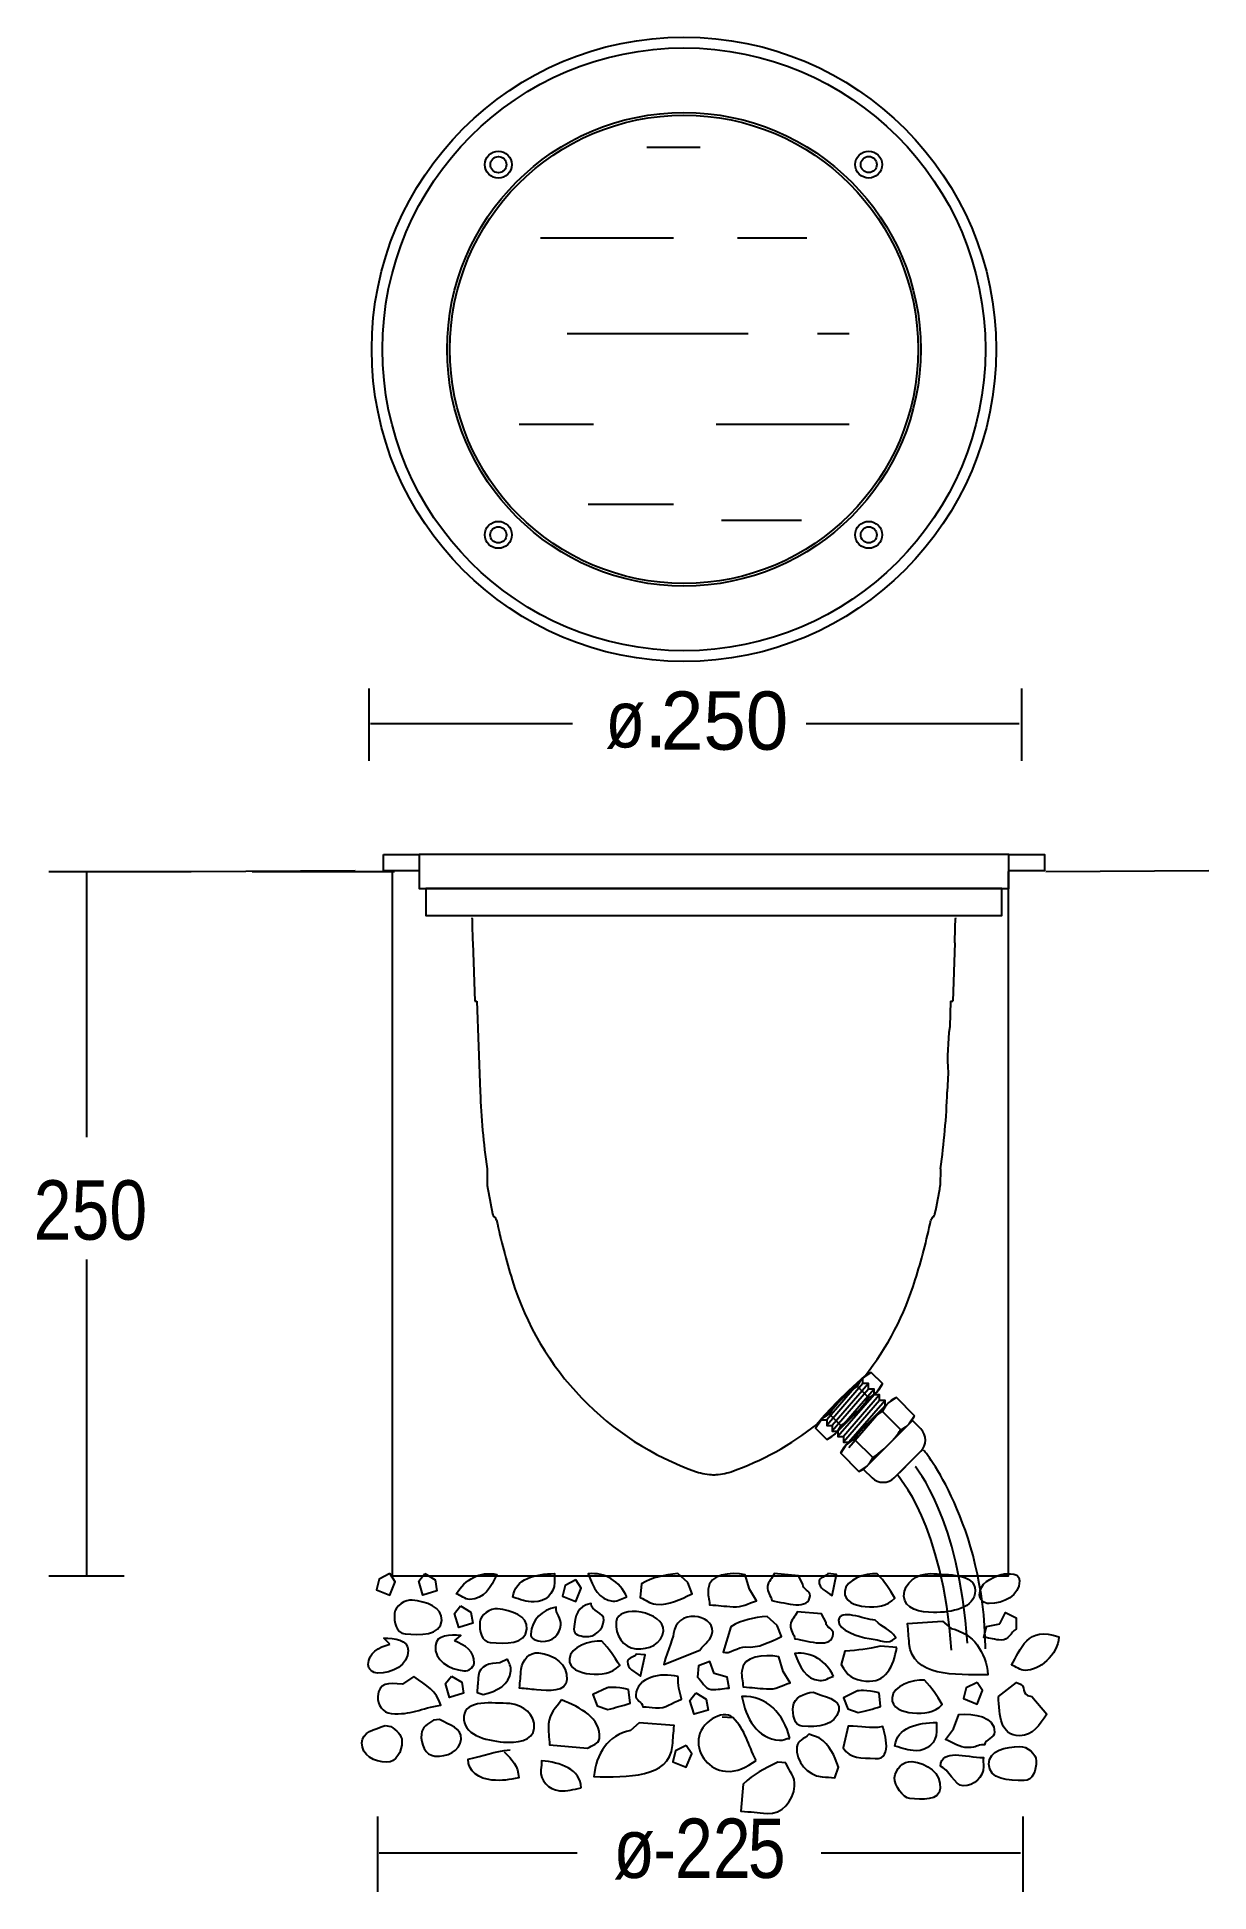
# Model space of a CAD drawing. Extents: x 26 to 176, y 44 to 281.
import ezdxf

# ---------------------------------------------------------------- set-up
doc = ezdxf.new("R2010")
doc.units = 0
doc.layers.add('LIVELLO_1', color=160, linetype='Continuous')
doc.styles.add('STD', font='txt')

# ---------------------------------------------------------------- blocks, each defined once
blk = doc.blocks.new('AI9-BLK2')
at = {"layer": 'LIVELLO_1', "color": 7}
blk.add_line((1.49, -2.96), (2.86, -3.08), dxfattribs=at)
for points in [[(-40.9, 15.3), (-42.28, 14.61), (-42.62, 13.24), (-40.9, 12.54), (-40.22, 14.27)], [(-36.46, 15.3), (-35.14, 14.49), (-34.92, 13.09), (-36.7, 12.56), (-37.23, 14.33)], [(-17.18, 14.49), (-18.56, 13.8), (-18.9, 12.42), (-17.18, 11.73), (-16.49, 13.45)], [(-31.88, 11.18), (-30.57, 10.37), (-30.34, 8.97), (-32.12, 8.43), (-32.66, 10.21)], [(-33.05, 2.23), (-31.73, 1.43), (-31.51, 0.03), (-33.29, -0.51), (-33.82, 1.26)], [(-1.85, 0.1), (-0.53, -0.71), (-0.31, -2.11), (-2.09, -2.65), (-2.62, -0.87)], [(34.02, 1.41), (32.64, 0.72), (32.3, -0.65), (34.02, -1.34), (34.71, 0.38)], [(-3.08, -6.65), (-4.46, -7.33), (-4.8, -8.71), (-3.08, -9.4), (-2.39, -7.68)]]:
    blk.add_lwpolyline(points, close=True, dxfattribs=at)
for points, knots in [([(-32.43, 12.71), (-31.82, 12.54), (-31.39, 12.02), (-30.7, 12.02), (-28.9, 12.02), (-28.04, 13.57), (-27.26, 15.2), (-29.41, 15.63), (-31.31, 14.6), (-32.43, 12.71)], [0, 0, 0, 0, 1, 1, 1, 2, 2, 2, 3, 3, 3, 3]), ([(-25.21, 12.3), (-24.2, 11.99), (-23.55, 11.69), (-22.5, 11.69), (-21.1, 11.69), (-19.9, 12.75), (-19.9, 14.15), (-19.9, 14.6), (-19.95, 14.85), (-19.9, 15.3), (-22.25, 15.3), (-25.01, 14.65), (-25.21, 12.3)], [0, 0, 0, 0, 1, 1, 1, 2, 2, 2, 3, 3, 3, 4, 4, 4, 4]), ([(-10.66, 12.33), (-11.28, 12.21), (-11.75, 11.74), (-12.44, 11.79), (-14.24, 11.95), (-14.96, 13.57), (-15.59, 15.27), (-13.41, 15.51), (-11.61, 14.32), (-10.66, 12.33)], [0, 0, 0, 0, 1, 1, 1, 2, 2, 2, 3, 3, 3, 3]), ([(-2.9, 14.15), (-2.9, 14.15), (-2.33, 12.72), (-2.33, 12.72), (-3.95, 12), (-5.15, 11.24), (-6.95, 11.39), (-7.8, 11.47), (-8.2, 11.93), (-8.95, 12.26), (-8.95, 12.26), (-8.79, 13.98), (-8.79, 13.98), (-7.33, 14.89), (-5.93, 15.11), (-4.18, 15.3), (-4.18, 15.3), (-2.9, 14.15), (-2.9, 14.15)], [0, 0, 0, 0, 1, 1, 1, 2, 2, 2, 3, 3, 3, 4, 4, 4, 5, 5, 5, 6, 6, 6, 6]), ([(4.98, 13.3), (4.98, 13.3), (5.89, 11.84), (5.89, 11.84), (4.74, 11.51), (4.08, 10.96), (2.88, 11.06), (1.68, 11.17), (1.08, 11.22), (-0.12, 11.33), (-0.14, 12.11), (-0.36, 12.56), (-0.29, 13.33), (-0.12, 15.3), (2.49, 15.51), (4.45, 15.16), (4.45, 15.16), (4.98, 13.3), (4.98, 13.3)], [0, 0, 0, 0, 1, 1, 1, 2, 2, 2, 3, 3, 3, 4, 4, 4, 5, 5, 5, 6, 6, 6, 6]), ([(11.81, 13.94), (11.75, 13.25), (12.78, 13.16), (12.72, 12.48), (12.56, 10.59), (9.7, 11.53), (7.83, 11.87), (7.71, 12.49), (7.23, 12.96), (7.29, 13.64), (7.35, 14.33), (7.9, 14.71), (8.13, 15.3), (8.13, 15.3), (11.22, 15.03), (11.22, 15.03), (11.22, 15.03), (11.81, 13.94), (11.81, 13.94)], [0, 0, 0, 0, 1, 1, 1, 2, 2, 2, 3, 3, 3, 4, 4, 4, 5, 5, 5, 6, 6, 6, 6]), ([(14.99, 15.3), (14.99, 15.3), (16.1, 15.2), (16.1, 15.2), (16.1, 15.2), (15.52, 12.49), (15.52, 12.49), (14.79, 13.07), (13.79, 13.42), (13.87, 14.36), (13.91, 14.88), (14.78, 14.89), (14.99, 15.3)], [0, 0, 0, 0, 1, 1, 1, 2, 2, 2, 3, 3, 3, 4, 4, 4, 4]), ([(21.26, 15.29), (22.28, 14.24), (22.76, 13.4), (23.55, 12.17), (22.46, 11.11), (21.29, 10.96), (19.74, 11.09), (18.49, 11.2), (17.03, 11.78), (17.14, 13.03), (17.27, 14.53), (19.77, 15.42), (21.26, 15.29)], [0, 0, 0, 0, 1, 1, 1, 2, 2, 2, 3, 3, 3, 4, 4, 4, 4]), ([(28.06, 15.3), (26.36, 15.3), (24.7, 14.15), (24.7, 12.44), (24.7, 10.79), (26.81, 10.34), (28.46, 10.34), (30.77, 10.34), (33.78, 10.84), (33.78, 13.15), (33.78, 15.35), (30.27, 15.15), (28.06, 15.3)], [0, 0, 0, 0, 1, 1, 1, 2, 2, 2, 3, 3, 3, 4, 4, 4, 4]), ([(37.1, 15.19), (35.75, 14.79), (34.35, 14.03), (34.35, 12.58), (34.35, 11.98), (34.95, 11.48), (35.55, 11.48), (37.45, 11.48), (39.46, 12.48), (39.46, 14.39), (39.46, 15.74), (37.1, 15.19), (37.1, 15.19)], [0, 0, 0, 0, 1, 1, 1, 2, 2, 2, 3, 3, 3, 4, 4, 4, 4]), ([(-38.05, 11.92), (-36.31, 11.72), (-34.15, 11.08), (-34.3, 9.33), (-34.47, 7.38), (-37.03, 7.45), (-38.98, 7.62), (-40.13, 7.72), (-40.41, 9.11), (-40.31, 10.25), (-40.23, 11.15), (-38.94, 12.05), (-38.05, 11.92)], [0, 0, 0, 0, 1, 1, 1, 2, 2, 2, 3, 3, 3, 4, 4, 4, 4]), ([(-27.18, 10.8), (-25.43, 10.6), (-23.27, 9.96), (-23.43, 8.21), (-23.6, 6.27), (-26.16, 6.34), (-28.11, 6.51), (-29.25, 6.61), (-29.53, 7.99), (-29.43, 9.14), (-29.36, 10.04), (-28.07, 10.93), (-27.18, 10.8)], [0, 0, 0, 0, 1, 1, 1, 2, 2, 2, 3, 3, 3, 4, 4, 4, 4]), ([(-19.1, 8.76), (-19.21, 7.51), (-20.25, 6.55), (-21.5, 6.66), (-22.15, 6.72), (-22.99, 6.94), (-22.93, 7.59), (-22.77, 9.43), (-21.5, 10.68), (-19.71, 11.03), (-19.79, 10.13), (-19.03, 9.66), (-19.1, 8.76)], [0, 0, 0, 0, 1, 1, 1, 2, 2, 2, 3, 3, 3, 4, 4, 4, 4]), ([(-13.59, 9.37), (-13.7, 8.12), (-14.74, 7.16), (-15.99, 7.27), (-16.64, 7.32), (-17.47, 7.55), (-17.42, 8.2), (-17.26, 10.04), (-17.04, 11.12), (-15.24, 11.47), (-15.32, 10.57), (-13.51, 10.27), (-13.59, 9.37)], [0, 0, 0, 0, 1, 1, 1, 2, 2, 2, 3, 3, 3, 4, 4, 4, 4]), ([(-6, 8.01), (-6.14, 6.36), (-7.87, 5.56), (-9.52, 5.7), (-11.17, 5.85), (-12.18, 7.5), (-12.04, 9.14), (-11.83, 11.54), (-5.79, 10.41), (-6, 8.01)], [0, 0, 0, 0, 1, 1, 1, 2, 2, 2, 3, 3, 3, 3]), ([(0.25, 7.91), (0.15, 6.8), (-0.74, 6.45), (-1.34, 5.55), (-1.34, 5.55), (-5.94, 3.72), (-5.94, 3.72), (-5.88, 4.41), (-4.76, 6.97), (-4.7, 7.66), (-4.58, 9.03), (-3.37, 9.96), (-2, 9.84), (-0.89, 9.74), (0.35, 9.03), (0.25, 7.91)], [0, 0, 0, 0, 1, 1, 1, 2, 2, 2, 3, 3, 3, 4, 4, 4, 5, 5, 5, 5]), ([(8.5, 8.7), (8.5, 8.7), (9.07, 7.27), (9.07, 7.27), (7.45, 6.55), (6.26, 5.79), (4.46, 5.94), (3.6, 6.02), (2.36, 4.95), (1.61, 5.28), (1.61, 5.28), (2.61, 8.53), (2.61, 8.53), (4.07, 9.43), (5.48, 9.66), (7.22, 9.85), (7.22, 9.85), (8.5, 8.7), (8.5, 8.7)], [0, 0, 0, 0, 1, 1, 1, 2, 2, 2, 3, 3, 3, 4, 4, 4, 5, 5, 5, 6, 6, 6, 6]), ([(14.76, 9.06), (14.7, 8.37), (15.73, 8.28), (15.67, 7.59), (15.5, 5.71), (12.64, 6.65), (10.77, 6.99), (10.65, 7.6), (10.18, 8.08), (10.23, 8.76), (10.3, 9.45), (10.85, 9.83), (11.07, 10.42), (11.07, 10.42), (14.16, 10.15), (14.16, 10.15), (14.16, 10.15), (14.76, 9.06), (14.76, 9.06)], [0, 0, 0, 0, 1, 1, 1, 2, 2, 2, 3, 3, 3, 4, 4, 4, 5, 5, 5, 6, 6, 6, 6]), ([(21.02, 9.36), (22.03, 8.31), (22.85, 8.35), (23.65, 7.12), (22.55, 6.06), (21.79, 6.89), (20.24, 7.03), (18.99, 7.14), (16.24, 8.11), (16.35, 9.36), (16.48, 10.86), (19.52, 9.49), (21.02, 9.36)], [0, 0, 0, 0, 1, 1, 1, 2, 2, 2, 3, 3, 3, 4, 4, 4, 4]), ([(36.95, 8.9), (36.95, 8.9), (35.23, 8.55), (35.23, 8.55), (35.23, 8.55), (34.89, 7.17), (34.89, 7.17), (35.75, 7.09), (36.26, 6.83), (37.13, 6.83), (38.07, 6.83), (38.33, 7.78), (39.02, 8.21), (39.02, 8.21), (39.02, 9.67), (39.02, 9.67), (39.02, 9.67), (37.64, 10.36), (37.64, 10.36), (37.64, 10.36), (36.95, 8.9), (36.95, 8.9)], [0, 0, 0, 0, 1, 1, 1, 2, 2, 2, 3, 3, 3, 4, 4, 4, 5, 5, 5, 6, 6, 6, 7, 7, 7, 7]), ([(-32.68, 6.73), (-31.37, 6.21), (-30.03, 5.34), (-30.16, 3.89), (-30.22, 3.29), (-30.86, 2.85), (-31.46, 2.9), (-33.35, 3.07), (-35.26, 4.24), (-35.1, 6.13), (-34.98, 7.49), (-33.21, 7.53), (-31.87, 7.41), (-31.87, 7.41), (-32.68, 6.73), (-32.68, 6.73)], [0, 0, 0, 0, 1, 1, 1, 2, 2, 2, 3, 3, 3, 4, 4, 4, 5, 5, 5, 5]), ([(29.62, 9.23), (29.62, 9.23), (25.15, 8.93), (25.15, 8.93), (25.24, 7.9), (25.29, 7.38), (25.38, 6.35), (25.74, 2.15), (31.17, 2.37), (35.41, 2.39), (35.15, 5.31), (33.56, 7.67), (30.74, 8.29), (30.74, 8.29), (29.62, 9.23), (29.62, 9.23)], [0, 0, 0, 0, 1, 1, 1, 2, 2, 2, 3, 3, 3, 4, 4, 4, 5, 5, 5, 5]), ([(38.44, 3.63), (39.04, 3.46), (39.47, 2.94), (40.16, 2.94), (41.97, 2.94), (44.29, 4.89), (44.48, 7.22), (40.43, 8.77), (39.56, 5.52), (38.44, 3.63)], [0, 0, 0, 0, 1, 1, 1, 2, 2, 2, 3, 3, 3, 3]), ([(-40.93, 6.31), (-42.28, 5.91), (-43.68, 5.16), (-43.68, 3.71), (-43.68, 3.1), (-43.08, 2.6), (-42.48, 2.6), (-40.58, 2.6), (-38.57, 3.61), (-38.57, 5.51), (-38.57, 6.86), (-40.33, 7.06), (-41.68, 7.06), (-41.68, 7.06), (-40.93, 6.31), (-40.93, 6.31)], [0, 0, 0, 0, 1, 1, 1, 2, 2, 2, 3, 3, 3, 4, 4, 4, 5, 5, 5, 5]), ([(-21.95, 5.19), (-23.1, 5.29), (-24.04, 4.26), (-24.15, 3.12), (-24.23, 2.17), (-24.28, 1.62), (-24.36, 0.67), (-23.51, 0.6), (-23.06, 0.56), (-22.21, 0.48), (-20.61, 0.34), (-18.47, 0.16), (-18.33, 1.75), (-18.16, 3.7), (-20, 5.02), (-21.95, 5.19)], [0, 0, 0, 0, 1, 1, 1, 2, 2, 2, 3, 3, 3, 4, 4, 4, 5, 5, 5, 5]), ([(-13.87, 6.69), (-12.86, 5.65), (-12.38, 4.8), (-11.58, 3.58), (-12.68, 2.52), (-13.85, 2.37), (-15.4, 2.5), (-16.65, 2.61), (-18.11, 3.19), (-18, 4.44), (-17.87, 5.94), (-15.37, 6.82), (-13.87, 6.69)], [0, 0, 0, 0, 1, 1, 1, 2, 2, 2, 3, 3, 3, 4, 4, 4, 4]), ([(-9.46, 5.03), (-9.46, 5.03), (-8.35, 4.93), (-8.35, 4.93), (-8.35, 4.93), (-8.93, 2.21), (-8.93, 2.21), (-9.66, 2.8), (-10.66, 3.15), (-10.58, 4.09), (-10.54, 4.6), (-9.67, 4.61), (-9.46, 5.03)], [0, 0, 0, 0, 1, 1, 1, 2, 2, 2, 3, 3, 3, 4, 4, 4, 4]), ([(9.26, 2.83), (9.26, 2.83), (10.17, 1.36), (10.17, 1.36), (9.02, 1.03), (8.37, 0.48), (7.17, 0.59), (5.97, 0.69), (5.37, 0.75), (4.16, 0.85), (4.15, 1.63), (3.93, 2.08), (3.99, 2.86), (4.17, 4.83), (6.78, 5.03), (8.73, 4.69), (8.73, 4.69), (9.26, 2.83), (9.26, 2.83)], [0, 0, 0, 0, 1, 1, 1, 2, 2, 2, 3, 3, 3, 4, 4, 4, 5, 5, 5, 6, 6, 6, 6]), ([(15.71, 2.18), (15.1, 2.06), (14.62, 1.59), (13.94, 1.65), (12.13, 1.8), (11.41, 3.42), (10.78, 5.12), (12.96, 5.36), (14.76, 4.17), (15.71, 2.18)], [0, 0, 0, 0, 1, 1, 1, 2, 2, 2, 3, 3, 3, 3]), ([(23.77, 5.87), (23.38, 3.39), (22.34, 1.36), (19.85, 1.58), (18.14, 1.73), (17.49, 2.27), (16.67, 3.72), (16.67, 3.72), (17.16, 5.41), (17.16, 5.41), (18.99, 5.51), (19.95, 5.68), (21.71, 6.05), (21.71, 6.05), (23.77, 5.87), (23.77, 5.87)], [0, 0, 0, 0, 1, 1, 1, 2, 2, 2, 3, 3, 3, 4, 4, 4, 5, 5, 5, 5]), ([(-25.9, 4.38), (-25.69, 3.81), (-25.42, 3.48), (-25.47, 2.88), (-25.63, 1.09), (-27.26, 0.32), (-29.01, -0.13), (-29.01, -0.13), (-29.79, 0.14), (-29.79, 0.14), (-29.71, 0.99), (-29.67, 1.44), (-29.6, 2.29), (-29.49, 3.53), (-28.15, 3.92), (-26.89, 3.91), (-26.89, 3.91), (-25.9, 4.38), (-25.9, 4.38)], [0, 0, 0, 0, 1, 1, 1, 2, 2, 2, 3, 3, 3, 4, 4, 4, 5, 5, 5, 6, 6, 6, 6]), ([(-4.14, 2.17), (-4.15, 1.04), (-3.96, 0.33), (-3.7, -0.73), (-5.04, -1.21), (-5.63, -1.94), (-7, -1.82), (-7.6, -1.77), (-8.03, -1.73), (-8.63, -1.68), (-8.66, -1.07), (-9.6, -0.9), (-9.54, -0.22), (-9.34, 2.1), (-6.43, 2.71), (-4.14, 2.17)], [0, 0, 0, 0, 1, 1, 1, 2, 2, 2, 3, 3, 3, 4, 4, 4, 5, 5, 5, 5]), ([(0.46, 2.57), (0.46, 2.57), (2.15, 2.08), (2.15, 2.08), (2.15, 2.08), (2.37, 0.68), (2.37, 0.68), (1.51, 0.67), (0.97, 0.46), (0.11, 0.53), (-0.83, 0.61), (-1.01, 1.58), (-1.66, 2.07), (-1.66, 2.07), (-1.53, 3.53), (-1.53, 3.53), (-1.53, 3.53), (-0.1, 4.09), (-0.1, 4.09), (-0.1, 4.09), (0.46, 2.57), (0.46, 2.57)], [0, 0, 0, 0, 1, 1, 1, 2, 2, 2, 3, 3, 3, 4, 4, 4, 5, 5, 5, 6, 6, 6, 7, 7, 7, 7]), ([(-37.86, 2.18), (-36.2, 1.03), (-34.95, 0.36), (-34.41, -1.49), (-36.96, -1.87), (-38.24, -2.77), (-40.74, -2.55), (-41.79, -2.46), (-42.56, -1.43), (-42.46, -0.39), (-42.31, 1.41), (-41.12, 1.35), (-39.32, 1.19), (-39.32, 1.19), (-37.86, 2.18), (-37.86, 2.18)], [0, 0, 0, 0, 1, 1, 1, 2, 2, 2, 3, 3, 3, 4, 4, 4, 5, 5, 5, 5]), ([(-10.46, 0.5), (-10.46, 0.5), (-10.26, -1.24), (-10.26, -1.24), (-11.33, -1.58), (-12.04, -1.78), (-13.09, -2.03), (-13.09, -2.03), (-14.44, -1.57), (-14.44, -1.57), (-14.44, -1.57), (-15, -0.13), (-15, -0.13), (-15, -0.13), (-13.2, 0.74), (-13.2, 0.74), (-13.2, 0.74), (-12.06, 0.9), (-10.46, 0.5)], [0, 0, 0, 0, 1, 1, 1, 2, 2, 2, 3, 3, 3, 4, 4, 4, 5, 5, 5, 6, 6, 6, 6]), ([(13.13, 0.19), (12, 0.03), (10.66, -0.46), (10.55, -1.66), (10.46, -2.69), (10.68, -4.09), (11.71, -4.18), (13.69, -4.36), (15.95, -4.12), (16.38, -2.17), (16.69, -0.64), (14.46, -0.45), (13.13, 0.19)], [0, 0, 0, 0, 1, 1, 1, 2, 2, 2, 3, 3, 3, 4, 4, 4, 4]), ([(21.52, 0.1), (21.52, 0.1), (21.71, -1.65), (21.71, -1.65), (20.64, -1.99), (19.93, -2.18), (18.87, -2.44), (18.87, -2.44), (17.53, -1.97), (17.53, -1.97), (17.53, -1.97), (16.96, -0.54), (16.96, -0.54), (16.96, -0.54), (18.77, 0.34), (18.77, 0.34), (18.77, 0.34), (19.91, 0.5), (21.52, 0.1)], [0, 0, 0, 0, 1, 1, 1, 2, 2, 2, 3, 3, 3, 4, 4, 4, 5, 5, 5, 6, 6, 6, 6]), ([(27.3, 1.71), (28.32, 0.67), (28.8, -0.18), (29.59, -1.41), (28.5, -2.47), (27.32, -2.62), (25.78, -2.48), (24.53, -2.38), (23.07, -1.79), (23.18, -0.55), (23.31, 0.95), (25.8, 1.84), (27.3, 1.71)], [0, 0, 0, 0, 1, 1, 1, 2, 2, 2, 3, 3, 3, 4, 4, 4, 4]), ([(36.74, -0.36), (36.91, -2.86), (36.97, -5.39), (39.47, -5.39), (41.19, -5.39), (41.97, -4.01), (42.92, -2.63), (42.92, -2.63), (41.01, -0.36), (41.01, -0.36), (39.21, -0.11), (40.79, 0.87), (39.07, 1.39), (39.07, 1.39), (36.74, -0.36), (36.74, -0.36)], [0, 0, 0, 0, 1, 1, 1, 2, 2, 2, 3, 3, 3, 4, 4, 4, 5, 5, 5, 5]), ([(-25.59, -1.28), (-23.89, -1.43), (-22.34, -2.72), (-22.49, -4.42), (-22.64, -6.07), (-24.77, -6.34), (-26.42, -6.19), (-28.71, -5.99), (-31.67, -5.23), (-31.47, -2.93), (-31.27, -0.74), (-27.8, -1.24), (-25.59, -1.28)], [0, 0, 0, 0, 1, 1, 1, 2, 2, 2, 3, 3, 3, 4, 4, 4, 4]), ([(-19.01, -0.82), (-16.59, -1.81), (-13.94, -3.08), (-14.17, -5.74), (-14.24, -6.51), (-15.1, -6.52), (-15.67, -6.99), (-15.67, -6.99), (-20.55, -6.56), (-20.55, -6.56), (-20.55, -5.53), (-20.75, -4.91), (-20.66, -3.88), (-20.54, -2.5), (-19.71, -1.88), (-19.01, -0.82)], [0, 0, 0, 0, 1, 1, 1, 2, 2, 2, 3, 3, 3, 4, 4, 4, 5, 5, 5, 5]), ([(5.84, -8.53), (4.47, -9.45), (3.55, -10.06), (1.92, -9.91), (-0.14, -9.73), (-1.71, -7.87), (-1.52, -5.81), (-1.35, -3.84), (1.5, -1.84), (2.86, -3.08), (4.53, -4.7), (4.73, -6.45), (5.84, -8.53)], [0, 0, 0, 0, 1, 1, 1, 2, 2, 2, 3, 3, 3, 4, 4, 4, 4]), ([(10.12, -5.74), (9.61, -5.69), (9.32, -6.01), (8.8, -5.97), (5.98, -5.72), (4.47, -3.17), (4.02, -0.36), (7.23, -0.3), (9.36, -2.56), (10.12, -5.74)], [0, 0, 0, 0, 1, 1, 1, 2, 2, 2, 3, 3, 3, 3]), ([(-41.53, -4.06), (-42.83, -4.66), (-44.49, -4.86), (-44.49, -6.31), (-44.49, -7.87), (-42.88, -8.77), (-41.33, -8.77), (-40.08, -8.77), (-39.37, -7.37), (-39.37, -6.12), (-39.37, -5.21), (-40.08, -4.71), (-40.78, -4.21), (-40.78, -4.21), (-41.53, -4.06), (-41.53, -4.06)], [0, 0, 0, 0, 1, 1, 1, 2, 2, 2, 3, 3, 3, 4, 4, 4, 5, 5, 5, 5]), ([(-34.57, -3.32), (-33.32, -4.03), (-31.69, -4.37), (-31.82, -5.82), (-31.95, -7.37), (-33.63, -8.13), (-35.18, -7.99), (-36.42, -7.88), (-37, -6.42), (-36.89, -5.17), (-36.81, -4.28), (-36.07, -3.84), (-35.33, -3.4), (-35.33, -3.4), (-34.57, -3.32), (-34.57, -3.32)], [0, 0, 0, 0, 1, 1, 1, 2, 2, 2, 3, 3, 3, 4, 4, 4, 5, 5, 5, 5]), ([(-9.1, -3.76), (-9.1, -3.76), (-4.63, -4.07), (-4.63, -4.07), (-4.72, -5.1), (-4.76, -5.61), (-4.85, -6.64), (-5.22, -10.85), (-10.65, -10.63), (-14.88, -10.61), (-14.63, -7.69), (-13.04, -5.32), (-10.22, -4.7), (-10.22, -4.7), (-9.1, -3.76), (-9.1, -3.76)], [0, 0, 0, 0, 1, 1, 1, 2, 2, 2, 3, 3, 3, 4, 4, 4, 5, 5, 5, 5]), ([(21.02, -8.3), (19.3, -8.15), (17.76, -8.4), (16.94, -6.94), (16.94, -6.94), (17.56, -4.17), (17.56, -4.17), (19.39, -4.07), (20.23, -4.59), (21.99, -4.22), (21.99, -4.22), (23.51, -8.52), (21.02, -8.3)], [0, 0, 0, 0, 1, 1, 1, 2, 2, 2, 3, 3, 3, 4, 4, 4, 4]), ([(23.55, -6.7), (24.55, -7), (25.2, -7.3), (26.26, -7.3), (27.66, -7.3), (28.86, -6.25), (28.86, -4.85), (28.86, -4.4), (28.81, -4.14), (28.86, -3.69), (26.51, -3.69), (23.75, -4.34), (23.55, -6.7)], [0, 0, 0, 0, 1, 1, 1, 2, 2, 2, 3, 3, 3, 4, 4, 4, 4]), ([(31.01, -4.49), (31.01, -4.49), (29.98, -5.86), (29.98, -5.86), (31.1, -6.3), (31.7, -6.9), (32.9, -6.9), (34.11, -6.9), (33.78, -6.55), (34.99, -6.55), (35.07, -5.78), (36.26, -5.69), (36.26, -4.92), (36.26, -2.94), (33.68, -2.51), (31.7, -2.68), (31.7, -2.68), (31.01, -4.49), (31.01, -4.49)], [0, 0, 0, 0, 1, 1, 1, 2, 2, 2, 3, 3, 3, 4, 4, 4, 5, 5, 5, 6, 6, 6, 6]), ([(13.89, -5.66), (15.28, -6.64), (15.78, -7.81), (16.33, -9.42), (16.33, -9.42), (15.87, -10.76), (15.87, -10.76), (15.27, -10.71), (14.84, -10.67), (14.24, -10.62), (12.35, -10.45), (10.86, -8.68), (11.03, -6.79), (11.11, -5.93), (11.98, -5.84), (12.55, -5.2), (12.55, -5.2), (13.89, -5.66), (13.89, -5.66)], [0, 0, 0, 0, 1, 1, 1, 2, 2, 2, 3, 3, 3, 4, 4, 4, 5, 5, 5, 6, 6, 6, 6]), ([(29.35, -9.28), (30.35, -9.58), (31.18, -11.78), (32.24, -11.78), (33.64, -11.78), (34.84, -10.72), (34.84, -9.32), (34.84, -8.87), (34.79, -8.62), (34.84, -8.17), (32.49, -8.17), (29.55, -6.92), (29.35, -9.28)], [0, 0, 0, 0, 1, 1, 1, 2, 2, 2, 3, 3, 3, 4, 4, 4, 4]), ([(39.48, -6.76), (37.72, -6.81), (35.52, -7.26), (35.52, -9.01), (35.52, -10.97), (38.07, -11.12), (40.03, -11.12), (41.18, -11.12), (41.58, -9.76), (41.58, -8.61), (41.58, -7.71), (40.38, -6.71), (39.48, -6.76)], [0, 0, 0, 0, 1, 1, 1, 2, 2, 2, 3, 3, 3, 4, 4, 4, 4]), ([(-26.33, -7.46), (-25.25, -8.41), (-24.57, -9.27), (-24.45, -10.74), (-25.73, -11.03), (-26.55, -11.16), (-27.9, -11.04), (-29.45, -10.91), (-30.97, -9.92), (-30.94, -8.36), (-28.79, -8), (-27.73, -7.38), (-25.55, -7.17)], [0, 0, 0, 0, 1, 1, 1, 2, 2, 2, 3, 3, 3, 4, 4, 4, 4]), ([(-16.52, -12.04), (-17.54, -12.25), (-18.22, -12.49), (-19.27, -12.4), (-20.66, -12.28), (-21.77, -11.13), (-21.65, -9.73), (-21.61, -9.28), (-21.54, -9.03), (-21.55, -8.58), (-19.2, -8.78), (-16.51, -9.67), (-16.52, -12.04)], [0, 0, 0, 0, 1, 1, 1, 2, 2, 2, 3, 3, 3, 4, 4, 4, 4]), ([(9.62, -8.86), (10.04, -9.93), (10.85, -10.61), (10.74, -11.81), (10.58, -13.69), (9.13, -15.47), (7.24, -15.3), (5.95, -15.19), (5.18, -15.12), (3.89, -15.01), (3.89, -15.01), (4.19, -11.58), (4.19, -11.58), (5.52, -10.23), (6.78, -9.65), (8.59, -8.77), (8.59, -8.77), (9.62, -8.86), (9.62, -8.86)], [0, 0, 0, 0, 1, 1, 1, 2, 2, 2, 3, 3, 3, 4, 4, 4, 5, 5, 5, 6, 6, 6, 6]), ([(25.69, -8.69), (24.55, -8.59), (23.6, -9.61), (23.5, -10.76), (23.42, -11.71), (24.59, -13.32), (25.43, -13.39), (27.03, -13.53), (29.18, -13.72), (29.32, -12.12), (29.49, -10.18), (27.64, -8.86), (25.69, -8.69)], [0, 0, 0, 0, 1, 1, 1, 2, 2, 2, 3, 3, 3, 4, 4, 4, 4])]:
    blk.add_open_spline(points, degree=3, knots=knots, dxfattribs=at)
blk = doc.blocks.new('AI9-BLK1')
at = {"layer": 'LIVELLO_1', "color": 7}
for p, q in [((2.32, 104.87), (9.12, 104.87)), ((-11.27, 93.32), (5.72, 93.32)), ((13.88, 93.32), (22.71, 93.32)), ((-7.87, 81.09), (15.24, 81.09)), ((24.07, 81.09), (28.15, 81.09)), ((-13.99, 69.53), (-4.48, 69.53)), ((11.16, 69.53), (28.15, 69.53)), ((-5.16, 59.33), (5.72, 59.33)), ((11.84, 57.29), (22.03, 57.29)), ((-33.12, 26.57), (-33.12, 35.77)), ((50.15, 26.57), (50.15, 35.77)), ((-7.16, 31.3), (-32.95, 31.3)), ((49.83, 31.3), (22.63, 31.3)), ((-74.02, 12.43), (-55.86, 12.43)), ((-69.21, 12.43), (-69.21, -21.46)), ((-55.86, 12.43), (-34.93, 12.57)), ((-48.05, 12.43), (-29.89, 12.43)), ((53.24, 12.43), (74.04, 12.57)), ((-24.15, 6.81), (45.9, 6.81)), ((-19.91, 3.32), (-19.65, -4.1)), ((41.61, 3.32), (41.35, -4.1)), ((-19.65, -4.1), (-19.38, -4.1)), ((41.08, -4.1), (40.96, -7.38)), ((41.08, -4.1), (41.35, -4.1)), ((40.75, -13.25), (40.66, -15.69)), ((-18.08, -25.52), (-18.06, -27.64)), ((39.78, -25.52), (39.76, -27.64)), ((-69.21, -37.1), (-69.21, -77.47)), ((29.89, -52.22), (25.27, -57.56)), ((29.89, -52.93), (25.27, -58.27)), ((30.6, -52.93), (25.98, -58.27)), ((30.6, -53.64), (25.98, -58.98)), ((31.31, -53.64), (26.69, -58.98)), ((31.31, -54.36), (26.69, -59.69)), ((32.02, -54.36), (27.4, -59.69)), ((32.02, -55.07), (27.4, -60.4)), ((32.73, -55.07), (28.11, -60.4)), ((32.73, -55.78), (28.11, -61.11)), ((34.58, -64.25), (36.18, -62.65)), ((10.68, -64.55), (11.02, -64.55)), ((-74.02, -77.47), (-64.4, -77.47)), ((-32.02, -117.8), (-32.02, -108.18)), ((50.33, -117.8), (50.33, -108.17)), ((-6.56, -112.85), (-31.84, -112.85)), ((49.99, -112.85), (24.58, -112.85))]:
    blk.add_line(p, q, dxfattribs=at)
for points in [[(-31.3, 14.59), (-26.74, 14.59), (-26.74, 12.54), (-31.3, 12.54)], [(48.49, 14.59), (-26.74, 14.59), (-26.74, 10.26), (48.49, 10.26)], [(48.49, 14.59), (53.05, 14.59), (53.05, 12.54), (48.49, 12.54)], [(47.63, 10.26), (-25.88, 10.26), (-25.88, 6.81), (47.63, 6.81)], [(32.38, -52.93), (31.67, -54), (26.33, -59.33), (25.27, -60.05), (23.84, -58.62), (24.56, -57.56), (29.89, -52.22), (30.96, -51.51)], [(32.38, -52.93), (31.67, -54), (26.33, -59.33), (25.27, -60.05), (23.84, -58.62), (24.56, -57.56), (29.89, -52.22), (30.96, -51.51)], [(32.73, -55.78), (32.73, -55.07), (32.02, -55.07), (32.02, -54.36), (31.31, -54.36), (31.31, -53.64), (30.6, -53.64), (30.6, -52.93), (29.89, -52.93), (29.89, -52.22), (24.56, -57.56), (25.27, -57.56), (25.27, -58.27), (25.98, -58.27), (25.98, -58.98), (26.69, -58.98), (26.69, -59.69), (27.4, -59.69), (27.4, -60.4), (28.11, -60.4)], [(32.73, -55.78), (32.73, -55.07), (32.02, -55.07), (32.02, -54.36), (31.31, -54.36), (31.31, -53.64), (30.6, -53.64), (30.6, -52.93), (29.89, -52.93), (29.89, -52.22), (24.56, -57.56), (25.27, -57.56), (25.27, -58.27), (25.98, -58.27), (25.98, -58.98), (26.69, -58.98), (26.69, -59.69), (27.4, -59.69), (27.4, -60.4), (28.11, -60.4)], [(36.47, -57.02), (35.76, -58.09), (30.42, -63.42), (29.36, -64.14), (27.05, -61.82), (27.76, -60.76), (33.09, -55.42), (34.16, -54.71)], [(36.47, -57.02), (35.76, -58.09), (30.42, -63.42), (29.36, -64.14), (27.05, -61.82), (27.76, -60.76), (33.09, -55.42), (34.16, -54.71)]]:
    blk.add_lwpolyline(points, close=True, dxfattribs=at)
blk.add_lwpolyline([(-30.17, 12.43), (-30.17, -77.47), (48.48, -77.45), (48.48, 12.43)], dxfattribs=at)
for centre, radius in [((7.05, 79.08), 39.85), ((7.05, 79.08), 38.47), ((7.05, 79.08), 30.22), ((7.05, 79.08), 29.88), ((-16.63, 102.65), 1.72), ((30.63, 102.66), 1.72), ((-16.63, 102.65), 1.03), ((30.63, 102.66), 1.03), ((-16.64, 55.4), 1.72), ((30.63, 55.4), 1.72), ((-16.64, 55.4), 1.03), ((30.63, 55.4), 1.03)]:
    blk.add_circle(centre, radius, dxfattribs=at)
for points in [[(-20, 6.45), (-20, 6.48), (-20, 6.51), (-20, 6.54)], [(-20, 6.45), (-19.97, 5.41), (-19.95, 4.36), (-19.91, 3.32)], [(41.61, 3.32), (41.64, 4.36), (41.67, 5.41), (41.7, 6.45)], [(41.7, 6.54), (41.7, 6.51), (41.7, 6.48), (41.7, 6.45)], [(40.96, -7.38), (40.7, -9.32), (40.63, -11.29), (40.75, -13.25)], [(39.78, -25.52), (40.25, -22.26), (40.54, -18.98), (40.66, -15.69)], [(-18.06, -27.64), (-17.86, -28.85), (-17.63, -30.05), (-17.39, -31.25)], [(39.08, -31.25), (39.33, -30.05), (39.56, -28.85), (39.76, -27.64)], [(-17.39, -31.25), (-17.35, -31.42), (-17.26, -31.56), (-17.13, -31.66)], [(-16.87, -32.06), (-16.91, -31.9), (-17, -31.76), (-17.13, -31.66)], [(-16.87, -32.06), (-16.31, -34.63), (-15.65, -37.18), (-14.87, -39.7)], [(36.57, -39.7), (37.35, -37.18), (38.01, -34.63), (38.57, -32.06)], [(38.83, -31.66), (38.7, -31.76), (38.61, -31.9), (38.57, -32.06)], [(38.83, -31.66), (38.96, -31.56), (39.05, -31.42), (39.08, -31.25)], [(-14.87, -39.7), (-11.35, -51.15), (-2.62, -60.23), (8.64, -64.17)], [(30.17, -51.93), (33.03, -48.29), (35.21, -44.14), (36.57, -39.7)], [(45.54, -86.79), (45.35, -70.7), (37.66, -61.42), (37.66, -61.42)], [(43.22, -86.06), (42.19, -70), (36.56, -63.53), (36.56, -63.53)], [(8.64, -64.17), (9.35, -64.42), (10.1, -64.55), (10.85, -64.55)], [(10.85, -64.55), (11.6, -64.55), (12.35, -64.42), (13.06, -64.17)], [(41.18, -86.93), (40.16, -70.87), (34.28, -64.6), (34.28, -64.6)]]:
    blk.add_open_spline(points, degree=3, dxfattribs=at)
for points, knots in [([(-19.38, -4.1), (-19.38, -4.1), (-18.96, -15.69), (-18.96, -15.69), (-18.84, -18.98), (-18.55, -22.26), (-18.08, -25.52)], [0, 0, 0, 0, 1, 1, 1, 2, 2, 2, 2]), ([(13.06, -64.17), (17.01, -62.79), (20.71, -60.75), (23.99, -58.14), (23.99, -58.14), (24, -58.14), (24, -58.14), (24, -58.14), (24, -58.13), (24, -58.13), (24, -58.13), (24, -58.13), (24, -58.13), (24, -58.13), (24.01, -58.12), (24.01, -58.12), (24.01, -58.12), (24.01, -58.12), (24.01, -58.12), (24.01, -58.12), (24.02, -58.11), (24.02, -58.11), (24.02, -58.11), (24.02, -58.11), (24.02, -58.11), (24.02, -58.11), (24.02, -58.1), (24.02, -58.1), (24.02, -58.1), (24.03, -58.1), (24.03, -58.1), (24.03, -58.1), (24.03, -58.1), (24.03, -58.1), (24.03, -58.1), (24.03, -58.09), (24.03, -58.09), (24.03, -58.09), (24.04, -58.09), (24.04, -58.09), (24.04, -58.09), (24.04, -58.08), (24.04, -58.08), (24.04, -58.08), (24.05, -58.08), (24.05, -58.08), (24.05, -58.08), (24.05, -58.07), (24.05, -58.07), (24.05, -58.07), (24.05, -58.07), (24.05, -58.07), (24.05, -58.07), (24.06, -58.07), (24.06, -58.07), (24.06, -58.07), (24.06, -58.06), (24.06, -58.06), (24.06, -58.06), (24.06, -58.06), (24.06, -58.06), (24.06, -58.06), (24.07, -58.05), (24.07, -58.05), (24.07, -58.05), (24.07, -58.05), (24.07, -58.05), (24.07, -58.05), (24.07, -58.04), (24.07, -58.04), (24.07, -58.04), (24.08, -58.04), (24.08, -58.04), (24.08, -58.04), (24.08, -58.03), (24.08, -58.03), (24.08, -58.03), (24.09, -58.03), (24.09, -58.03), (24.09, -58.03), (24.09, -58.02), (24.09, -58.02), (24.09, -58.02), (24.09, -58.02), (24.09, -58.02), (24.09, -58.02), (24.1, -58.02), (24.1, -58.02), (24.1, -58.02), (24.1, -58.01), (24.1, -58.01), (24.1, -58.01), (24.1, -58.01), (24.1, -58.01), (24.1, -58.01), (24.11, -58), (24.11, -58), (24.11, -58), (24.11, -58), (24.11, -58), (24.11, -58), (24.12, -57.99), (24.12, -57.99), (24.12, -57.99), (24.12, -57.99), (24.12, -57.99), (24.12, -57.99), (24.12, -57.99), (24.12, -57.99), (24.12, -57.99), (24.13, -57.98), (24.13, -57.98), (24.13, -57.98), (24.13, -57.97), (24.13, -57.97), (24.13, -57.97), (24.13, -57.97), (24.13, -57.97), (24.13, -57.97), (24.14, -57.97), (24.14, -57.97), (24.14, -57.97), (24.14, -57.96), (24.14, -57.96), (24.14, -57.96), (24.15, -57.96), (24.15, -57.96), (24.15, -57.96), (24.15, -57.95), (24.15, -57.95), (24.15, -57.95), (24.15, -57.95), (24.15, -57.95), (24.15, -57.95), (24.16, -57.94), (24.16, -57.94), (24.16, -57.94), (24.16, -57.94), (24.16, -57.94), (24.16, -57.94), (24.16, -57.93), (24.16, -57.93), (24.16, -57.93), (24.17, -57.93), (24.17, -57.93), (24.17, -57.93), (24.17, -57.93), (24.17, -57.93), (24.17, -57.93), (24.18, -57.92), (24.18, -57.92), (24.18, -57.92), (24.18, -57.92), (24.18, -57.92), (24.18, -57.92), (24.18, -57.91), (24.18, -57.91), (24.18, -57.91), (24.19, -57.91), (24.19, -57.91), (24.19, -57.91), (24.19, -57.9), (24.19, -57.9), (24.19, -57.9), (24.19, -57.9), (24.19, -57.9), (24.19, -57.9), (24.2, -57.89), (24.2, -57.89), (24.2, -57.89), (24.2, -57.89), (24.2, -57.89), (24.2, -57.89), (24.21, -57.88), (24.21, -57.88), (24.21, -57.88), (24.21, -57.88), (24.21, -57.88), (24.21, -57.88), (24.21, -57.88), (24.21, -57.88), (24.21, -57.88), (24.22, -57.87), (24.22, -57.87), (24.22, -57.87), (24.22, -57.87), (24.22, -57.87), (24.22, -57.87), (24.23, -57.86), (24.23, -57.86), (24.23, -57.86), (24.23, -57.86), (24.23, -57.86), (24.23, -57.86), (24.23, -57.85), (24.23, -57.85), (24.23, -57.85), (24.24, -57.85), (24.24, -57.85), (24.24, -57.85), (24.24, -57.85), (24.24, -57.85), (24.24, -57.85), (24.25, -57.84), (24.25, -57.84), (24.25, -57.84), (24.25, -57.84), (24.25, -57.84), (24.25, -57.84), (24.25, -57.83), (24.25, -57.83), (24.25, -57.83), (24.25, -57.83), (24.25, -57.83), (24.25, -57.83), (24.26, -57.82), (24.26, -57.82), (24.26, -57.82), (24.27, -57.82), (24.27, -57.82), (24.27, -57.82), (24.27, -57.81), (24.27, -57.81), (24.27, -57.81), (24.27, -57.81), (24.27, -57.81), (24.27, -57.81), (24.27, -57.8), (24.27, -57.8), (24.27, -57.8), (24.28, -57.8), (24.28, -57.8), (24.28, -57.8), (24.28, -57.8), (24.28, -57.8), (24.28, -57.8), (24.29, -57.79), (24.29, -57.79), (24.29, -57.79), (24.29, -57.79), (24.29, -57.79), (24.29, -57.79), (24.3, -57.78), (24.3, -57.78), (24.3, -57.78), (24.3, -57.78), (24.3, -57.78), (24.3, -57.78), (24.3, -57.77), (24.3, -57.77), (24.3, -57.77), (24.31, -57.77), (24.31, -57.77), (24.31, -57.77), (24.31, -57.77), (24.31, -57.77), (24.31, -57.77), (24.31, -57.76), (24.31, -57.76), (24.31, -57.76), (24.31, -57.76), (24.31, -57.76), (24.31, -57.76), (24.32, -57.75), (24.32, -57.75), (24.32, -57.75), (24.33, -57.75), (24.33, -57.75), (24.33, -57.75), (24.33, -57.74), (24.33, -57.74), (24.33, -57.74), (24.33, -57.74), (24.33, -57.74), (24.33, -57.74), (24.34, -57.73), (24.34, -57.73), (24.34, -57.73), (24.34, -57.73), (24.34, -57.73), (24.34, -57.73), (24.34, -57.73), (24.34, -57.73), (24.34, -57.73), (24.35, -57.72), (24.35, -57.72), (24.35, -57.72), (24.35, -57.72), (24.35, -57.72), (24.35, -57.72), (24.35, -57.71), (24.35, -57.71), (24.35, -57.71), (24.36, -57.71), (24.36, -57.71), (24.36, -57.71), (24.36, -57.7), (24.36, -57.7), (24.36, -57.7), (24.37, -57.7), (24.37, -57.7), (24.37, -57.7), (24.37, -57.7), (24.37, -57.7), (24.37, -57.7), (24.37, -57.69), (24.37, -57.69), (24.37, -57.69), (24.38, -57.69), (24.38, -57.69), (24.38, -57.69), (24.38, -57.68), (24.38, -57.68), (24.38, -57.68), (24.39, -57.68), (24.39, -57.68), (24.39, -57.68), (24.39, -57.67), (24.39, -57.67), (24.39, -57.67), (24.39, -57.67), (24.39, -57.67), (24.39, -57.67), (24.4, -57.66), (24.4, -57.66), (24.4, -57.66), (24.4, -57.66), (24.4, -57.66), (24.4, -57.66), (24.4, -57.65), (24.4, -57.65), (24.4, -57.65), (24.41, -57.65), (24.41, -57.65), (24.41, -57.65), (24.41, -57.65), (24.41, -57.65), (24.41, -57.65), (24.42, -57.64), (24.42, -57.64), (24.42, -57.64), (24.42, -57.64), (24.42, -57.64), (24.42, -57.64), (24.42, -57.63), (24.42, -57.63), (24.42, -57.63), (24.43, -57.63), (24.43, -57.63), (24.43, -57.63), (24.43, -57.62), (24.43, -57.62), (24.43, -57.62), (24.43, -57.62), (24.43, -57.62), (24.43, -57.62), (24.44, -57.62), (24.44, -57.62), (24.44, -57.62), (24.44, -57.61), (24.44, -57.61), (24.44, -57.61), (24.45, -57.61), (24.45, -57.61), (24.45, -57.61), (24.45, -57.6), (24.45, -57.6), (24.45, -57.6), (24.45, -57.6), (24.45, -57.6), (24.45, -57.6), (24.46, -57.59), (24.46, -57.59), (24.46, -57.59), (24.46, -57.59), (24.46, -57.59), (24.46, -57.59), (24.46, -57.58), (24.46, -57.58), (24.46, -57.58), (24.47, -57.58), (24.47, -57.58), (24.47, -57.58), (24.47, -57.57), (24.47, -57.57), (24.47, -57.57), (24.48, -57.57), (24.48, -57.57), (24.48, -57.57), (24.48, -57.57), (24.48, -57.57), (24.48, -57.57), (24.48, -57.56), (24.48, -57.56), (24.48, -57.56), (24.49, -57.56), (24.49, -57.56), (24.49, -57.56), (24.49, -57.55), (24.49, -57.55), (24.49, -57.55), (24.5, -57.55), (24.5, -57.55), (24.5, -57.55), (24.5, -57.54), (24.5, -57.54), (24.5, -57.54), (24.5, -57.54), (24.5, -57.54), (24.5, -57.54), (24.51, -57.54), (24.51, -57.54), (24.51, -57.54), (24.51, -57.53), (24.51, -57.53), (24.51, -57.53), (24.51, -57.53), (24.51, -57.53), (24.51, -57.53), (24.52, -57.52), (24.52, -57.52), (24.52, -57.52), (24.52, -57.52), (24.52, -57.52), (24.52, -57.52), (24.53, -57.51), (24.53, -57.51), (24.53, -57.51), (24.53, -57.51), (24.53, -57.51), (24.53, -57.51), (24.53, -57.5), (24.53, -57.5), (24.53, -57.5), (24.54, -57.5), (24.54, -57.5), (24.54, -57.5), (24.54, -57.5), (24.54, -57.5), (24.54, -57.5), (24.54, -57.49), (24.54, -57.49), (24.54, -57.49), (24.55, -57.49), (24.55, -57.49), (24.55, -57.49), (24.55, -57.48), (24.55, -57.48), (24.55, -57.48), (24.56, -57.48), (24.56, -57.48), (24.56, -57.48), (24.56, -57.47), (24.56, -57.47), (24.56, -57.47), (24.56, -57.47), (24.56, -57.47), (24.56, -57.47), (24.57, -57.47), (24.57, -57.47), (24.57, -57.47), (24.57, -57.46), (24.57, -57.46), (24.57, -57.46), (24.58, -57.46), (24.58, -57.46), (24.58, -57.46), (24.58, -57.45), (24.58, -57.45), (24.58, -57.45), (24.58, -57.45), (24.58, -57.45), (24.58, -57.45), (24.59, -57.44), (24.59, -57.44), (24.59, -57.44), (24.59, -57.44), (24.59, -57.44), (24.59, -57.44), (24.59, -57.43), (24.59, -57.43), (24.59, -57.43), (24.6, -57.43), (24.6, -57.43), (24.6, -57.43), (24.6, -57.42), (24.6, -57.42), (24.6, -57.42), (24.61, -57.42), (24.61, -57.42), (24.61, -57.42), (24.61, -57.42), (24.61, -57.42), (24.61, -57.42), (24.61, -57.41), (24.61, -57.41), (24.61, -57.41), (24.62, -57.41), (24.62, -57.41), (24.62, -57.41), (24.62, -57.4), (24.62, -57.4), (24.62, -57.4), (24.62, -57.4), (24.62, -57.4), (24.62, -57.4), (24.63, -57.4), (24.63, -57.4), (24.63, -57.4), (24.63, -57.39), (24.63, -57.39), (24.63, -57.39), (24.64, -57.39), (24.64, -57.39), (24.64, -57.39), (24.64, -57.38), (24.64, -57.38), (24.64, -57.38), (24.64, -57.38), (24.64, -57.38), (24.64, -57.38), (24.65, -57.37), (24.65, -57.37), (24.65, -57.37), (24.65, -57.37), (24.65, -57.37), (24.65, -57.37), (24.66, -57.37), (24.66, -57.37), (24.66, -57.37), (24.66, -57.36), (24.66, -57.36), (24.66, -57.36), (24.67, -57.35), (24.67, -57.35), (24.67, -57.35), (24.67, -57.35), (24.67, -57.35), (24.67, -57.35), (24.67, -57.35), (24.67, -57.35), (24.67, -57.35), (24.67, -57.34), (24.67, -57.34), (24.67, -57.34), (24.68, -57.34), (24.68, -57.34), (24.68, -57.34), (24.68, -57.33), (24.68, -57.33), (24.68, -57.33), (24.69, -57.33), (24.69, -57.33), (24.69, -57.33), (24.69, -57.32), (24.69, -57.32), (24.69, -57.32), (24.69, -57.32), (24.69, -57.32), (24.69, -57.32), (24.7, -57.32), (24.7, -57.32), (24.7, -57.32), (24.7, -57.31), (24.7, -57.31), (24.7, -57.31), (24.71, -57.31), (24.71, -57.31), (24.71, -57.31), (24.71, -57.3), (24.71, -57.3), (24.71, -57.3), (24.71, -57.3), (24.71, -57.3), (24.71, -57.3), (24.72, -57.3), (24.72, -57.3), (24.72, -57.3), (24.72, -57.29), (24.72, -57.29), (24.72, -57.29), (24.73, -57.28), (24.73, -57.28), (24.73, -57.28), (24.73, -57.28), (24.73, -57.28), (24.73, -57.28), (24.73, -57.28), (24.73, -57.28), (24.73, -57.28), (24.74, -57.27), (24.74, -57.27), (24.74, -57.27), (24.74, -57.27), (24.74, -57.27), (24.74, -57.27), (24.75, -57.26), (24.75, -57.26), (24.75, -57.26), (24.75, -57.26), (24.75, -57.26), (24.75, -57.26), (24.75, -57.25), (24.75, -57.25), (24.75, -57.25), (24.76, -57.25), (24.76, -57.25), (24.76, -57.25), (24.76, -57.25), (24.76, -57.25), (24.76, -57.25), (24.77, -57.24), (24.77, -57.24), (24.77, -57.24), (24.77, -57.24), (24.77, -57.24), (24.77, -57.24), (24.77, -57.23), (24.77, -57.23), (24.77, -57.23), (24.77, -57.23), (24.77, -57.23), (24.77, -57.23), (24.78, -57.23), (24.78, -57.23), (24.78, -57.23), (24.79, -57.22), (24.79, -57.22), (24.79, -57.22), (24.79, -57.22), (24.79, -57.22), (24.79, -57.22), (24.79, -57.21), (24.79, -57.21), (24.79, -57.21), (24.8, -57.21), (24.8, -57.21), (24.8, -57.21), (24.8, -57.2), (24.8, -57.2), (24.8, -57.2), (24.8, -57.2), (24.8, -57.2), (24.8, -57.2), (24.81, -57.19), (24.81, -57.19), (24.81, -57.19), (24.81, -57.19), (24.81, -57.19), (24.81, -57.19), (24.81, -57.18), (24.81, -57.18), (24.81, -57.18), (24.82, -57.18), (24.82, -57.18), (24.82, -57.18), (24.82, -57.18), (24.82, -57.18), (24.82, -57.18), (24.83, -57.17), (24.83, -57.17), (24.83, -57.17), (24.83, -57.17), (24.83, -57.17), (24.83, -57.17), (24.84, -57.16), (24.84, -57.16), (24.84, -57.16), (24.84, -57.16), (24.84, -57.16), (24.84, -57.16), (24.84, -57.16), (24.84, -57.16), (24.84, -57.16), (24.85, -57.15), (24.85, -57.15), (24.85, -57.15), (24.85, -57.15), (24.85, -57.15), (24.85, -57.15), (24.85, -57.14), (24.85, -57.14), (24.85, -57.14), (24.86, -57.14), (24.86, -57.14), (24.86, -57.14), (24.86, -57.13), (24.86, -57.13), (24.86, -57.13), (24.87, -57.13), (24.87, -57.13), (24.87, -57.13), (24.87, -57.12), (24.87, -57.12), (24.87, -57.12), (24.87, -57.12), (24.87, -57.12), (24.87, -57.12), (24.88, -57.12), (24.88, -57.12), (24.88, -57.12), (24.88, -57.11), (24.88, -57.11), (24.88, -57.11), (24.89, -57.11), (24.89, -57.11), (24.89, -57.11), (24.89, -57.1), (24.89, -57.1), (24.89, -57.1), (24.89, -57.1), (24.89, -57.1), (24.89, -57.1), (24.9, -57.09), (24.9, -57.09), (24.9, -57.09), (24.9, -57.09), (24.9, -57.09), (24.9, -57.09), (24.9, -57.09), (24.9, -57.09), (24.9, -57.09), (24.91, -57.08), (24.91, -57.08), (24.91, -57.08), (24.91, -57.08), (24.91, -57.08), (24.91, -57.08), (24.92, -57.07), (24.92, -57.07), (24.92, -57.07), (24.92, -57.07), (24.92, -57.07), (24.92, -57.07), (24.92, -57.06), (24.92, -57.06), (24.92, -57.06), (24.93, -57.06), (24.93, -57.06), (24.93, -57.06), (24.93, -57.05), (24.93, -57.05), (24.93, -57.05), (24.94, -57.05), (24.94, -57.05), (24.94, -57.05), (24.94, -57.05), (24.94, -57.05), (24.94, -57.05), (24.94, -57.04), (24.94, -57.04), (24.94, -57.04), (24.95, -57.04), (24.95, -57.04), (24.95, -57.04), (24.95, -57.03), (24.95, -57.03), (24.95, -57.03), (24.96, -57.03), (24.96, -57.03), (24.96, -57.03), (24.96, -57.02), (24.96, -57.02), (24.96, -57.02), (24.96, -57.02), (24.96, -57.02), (24.96, -57.02), (24.97, -57.02), (24.97, -57.02), (24.97, -57.02), (24.97, -57.01), (24.97, -57.01), (24.97, -57.01), (24.97, -57.01), (24.97, -57.01), (24.97, -57.01), (24.98, -57), (24.98, -57), (24.98, -57), (24.98, -57), (24.98, -57), (24.98, -57), (24.99, -57), (24.99, -57), (24.99, -57), (24.99, -56.99), (24.99, -56.99), (24.99, -56.99), (24.99, -56.99), (24.99, -56.99), (24.99, -56.99), (25, -56.98), (25, -56.98), (25, -56.98), (25, -56.98), (25, -56.98), (25, -56.98), (25.01, -56.97), (25.01, -56.97), (25.01, -56.97), (25.01, -56.97), (25.01, -56.97), (25.01, -56.97), (25.01, -56.96), (25.01, -56.96), (25.01, -56.96), (25.02, -56.96), (25.02, -56.96), (25.02, -56.96), (25.02, -56.96), (25.02, -56.96), (25.02, -56.96), (25.02, -56.95), (25.02, -56.95), (25.02, -56.95), (25.03, -56.95), (25.03, -56.95), (25.03, -56.95), (25.03, -56.94), (25.03, -56.94), (25.03, -56.94), (25.04, -56.94), (25.04, -56.94), (25.04, -56.94), (25.04, -56.93), (25.04, -56.93), (25.04, -56.93), (25.04, -56.93), (25.04, -56.93), (25.04, -56.93), (25.05, -56.93), (25.05, -56.93), (25.05, -56.93), (25.05, -56.92), (25.05, -56.92), (25.05, -56.92), (25.06, -56.92), (25.06, -56.92), (25.06, -56.92), (25.06, -56.91), (25.06, -56.91), (25.06, -56.91), (25.06, -56.91), (25.06, -56.91), (25.06, -56.91), (25.07, -56.9), (25.07, -56.9), (25.07, -56.9), (25.07, -56.9), (25.07, -56.9), (25.07, -56.9), (25.08, -56.89), (25.08, -56.89), (25.08, -56.89), (25.08, -56.89), (25.08, -56.89), (25.08, -56.89), (25.08, -56.89), (25.08, -56.89), (25.08, -56.89), (25.09, -56.88), (25.09, -56.88), (25.09, -56.88), (25.09, -56.88), (25.09, -56.88), (25.09, -56.88), (25.09, -56.87), (25.09, -56.87), (25.09, -56.87), (25.1, -56.87), (25.1, -56.87), (25.1, -56.87), (25.1, -56.86), (25.1, -56.86), (25.1, -56.86), (25.11, -56.86), (25.11, -56.86), (25.11, -56.86), (25.11, -56.86), (25.11, -56.86), (25.11, -56.86), (25.12, -56.85), (25.12, -56.85), (25.12, -56.85), (25.12, -56.85), (25.12, -56.85), (25.12, -56.85), (25.13, -56.84), (25.13, -56.84), (25.13, -56.84), (25.13, -56.84), (25.13, -56.84), (25.13, -56.84), (25.13, -56.84), (25.13, -56.84), (25.13, -56.84), (25.14, -56.83), (25.14, -56.83), (25.14, -56.83), (25.14, -56.82), (25.14, -56.82), (25.14, -56.82), (25.14, -56.82), (25.14, -56.82), (25.14, -56.82), (25.15, -56.82), (25.15, -56.82), (25.15, -56.82), (25.15, -56.81), (25.15, -56.81), (25.15, -56.81), (25.15, -56.81), (25.15, -56.81), (25.15, -56.81), (25.16, -56.8), (25.16, -56.8), (25.16, -56.8), (25.16, -56.8), (25.16, -56.8), (25.16, -56.8), (25.17, -56.79), (25.17, -56.79), (25.17, -56.79), (25.17, -56.79), (25.17, -56.79), (25.17, -56.79), (25.18, -56.79), (25.18, -56.79), (25.18, -56.79), (25.18, -56.78), (25.18, -56.78), (25.18, -56.78), (25.18, -56.78), (25.18, -56.78), (25.18, -56.78), (25.19, -56.77), (25.19, -56.77), (25.19, -56.77), (25.19, -56.77), (25.19, -56.77), (25.19, -56.77), (25.2, -56.77), (25.2, -56.77), (25.2, -56.77), (25.2, -56.76), (25.2, -56.76), (25.2, -56.76), (25.2, -56.76), (25.2, -56.76), (25.2, -56.76), (25.21, -56.75), (25.21, -56.75), (25.21, -56.75), (25.21, -56.75), (25.21, -56.75), (25.21, -56.75), (25.22, -56.74), (25.22, -56.74), (25.22, -56.74), (25.22, -56.74), (25.22, -56.74), (25.22, -56.74), (25.22, -56.74), (25.22, -56.74), (25.22, -56.74), (25.23, -56.73), (25.23, -56.73), (25.23, -56.73), (25.23, -56.73), (25.23, -56.73), (25.23, -56.73), (25.23, -56.72), (25.23, -56.72), (25.23, -56.72), (25.24, -56.72), (25.24, -56.72), (25.24, -56.72), (25.24, -56.71), (25.24, -56.71), (25.24, -56.71), (25.25, -56.71), (25.25, -56.71), (25.25, -56.71), (25.25, -56.71), (25.25, -56.71), (25.25, -56.71), (25.25, -56.7), (25.25, -56.7), (25.25, -56.7), (25.26, -56.7), (25.26, -56.7), (25.26, -56.7), (25.26, -56.69), (25.26, -56.69), (25.26, -56.69), (25.27, -56.69), (25.27, -56.69), (25.27, -56.69), (25.27, -56.68), (25.27, -56.68), (25.27, -56.68), (25.27, -56.68), (25.27, -56.68), (25.27, -56.68), (25.28, -56.67), (25.28, -56.67), (25.28, -56.67), (25.28, -56.67), (25.28, -56.67), (25.28, -56.67), (25.29, -56.67), (25.29, -56.67), (25.29, -56.67), (25.29, -56.66), (25.29, -56.66), (25.29, -56.66), (25.29, -56.66), (25.29, -56.66), (25.29, -56.66), (25.29, -56.65), (25.29, -56.65), (25.29, -56.65), (25.3, -56.65), (25.3, -56.65), (25.3, -56.65), (25.31, -56.64), (25.31, -56.64), (25.31, -56.64), (25.31, -56.64), (25.31, -56.64), (25.31, -56.64), (25.31, -56.64), (25.31, -56.64), (25.31, -56.64), (25.32, -56.63), (25.32, -56.63), (25.32, -56.63), (25.32, -56.63), (25.32, -56.63), (25.32, -56.63), (25.32, -56.62), (25.32, -56.62), (25.32, -56.62), (25.33, -56.62), (25.33, -56.62), (25.33, -56.62), (25.33, -56.62), (25.33, -56.62), (25.33, -56.62), (25.34, -56.61), (25.34, -56.61), (25.34, -56.61), (25.34, -56.61), (25.34, -56.61), (25.34, -56.61), (25.34, -56.6), (25.34, -56.6), (25.34, -56.6), (25.35, -56.6), (25.35, -56.6), (25.35, -56.6), (25.35, -56.59), (25.35, -56.59), (25.35, -56.59), (25.36, -56.59), (25.36, -56.59), (25.36, -56.59), (25.36, -56.59), (25.36, -56.59), (25.36, -56.59), (25.36, -56.58), (25.36, -56.58), (25.36, -56.58), (25.37, -56.58), (25.37, -56.58), (25.37, -56.58), (25.37, -56.57), (25.37, -56.57), (25.37, -56.57), (25.38, -56.57), (25.38, -56.57), (25.38, -56.57), (25.38, -56.56), (25.38, -56.56), (25.38, -56.56), (25.38, -56.56), (25.38, -56.56), (25.38, -56.56), (25.39, -56.56), (25.39, -56.56), (25.39, -56.56), (25.39, -56.55), (25.39, -56.55), (25.39, -56.55), (25.4, -56.55), (25.4, -56.55), (25.4, -56.55), (25.4, -56.54), (25.4, -56.54), (25.4, -56.54), (25.4, -56.54), (25.4, -56.54), (25.4, -56.54), (25.41, -56.54), (25.41, -56.54), (25.41, -56.54), (25.41, -56.53), (25.41, -56.53), (25.41, -56.53), (25.42, -56.53), (25.42, -56.53), (25.42, -56.53), (25.42, -56.52), (25.42, -56.52), (25.42, -56.52), (25.42, -56.52), (25.42, -56.52), (25.42, -56.52), (25.43, -56.51), (25.43, -56.51), (25.43, -56.51), (25.43, -56.51), (25.43, -56.51), (25.43, -56.51), (25.44, -56.5), (25.44, -56.5), (25.44, -56.5), (25.44, -56.5), (25.44, -56.5), (25.44, -56.5), (25.44, -56.5), (25.44, -56.5), (25.44, -56.5), (25.45, -56.49), (25.45, -56.49), (25.45, -56.49), (25.45, -56.49), (25.45, -56.49), (25.45, -56.49), (25.45, -56.48), (25.45, -56.48), (25.45, -56.48), (25.46, -56.48), (25.46, -56.48), (25.46, -56.48), (25.46, -56.47), (25.46, -56.47), (25.46, -56.47), (25.47, -56.47), (25.47, -56.47), (25.47, -56.47), (25.47, -56.47), (25.47, -56.47), (25.47, -56.47), (25.48, -56.46), (25.48, -56.46), (25.48, -56.46), (25.48, -56.46), (25.48, -56.46), (25.48, -56.46), (25.48, -56.45), (25.48, -56.45), (25.48, -56.45), (25.49, -56.45), (25.49, -56.45), (25.49, -56.45), (25.49, -56.44), (25.49, -56.44), (25.49, -56.44), (25.49, -56.44), (25.49, -56.44), (25.49, -56.44), (25.5, -56.43), (25.5, -56.43), (25.5, -56.43), (25.5, -56.43), (25.5, -56.43), (25.5, -56.43), (25.51, -56.43), (25.51, -56.43), (25.51, -56.43), (25.51, -56.42), (25.51, -56.42), (25.51, -56.42), (25.52, -56.42), (25.52, -56.42), (25.52, -56.42), (25.52, -56.41), (25.52, -56.41), (25.52, -56.41), (25.52, -56.41), (25.52, -56.41), (25.52, -56.41), (25.53, -56.41), (25.53, -56.41), (25.53, -56.41), (25.53, -56.4), (25.53, -56.4), (25.53, -56.4), (25.53, -56.4), (25.53, -56.4), (25.53, -56.4), (25.54, -56.39), (25.54, -56.39), (25.54, -56.39), (25.54, -56.39), (25.54, -56.39), (25.54, -56.39), (25.55, -56.38), (25.55, -56.38), (25.55, -56.38), (25.55, -56.38), (25.55, -56.38), (25.55, -56.38), (25.56, -56.38), (25.56, -56.38), (25.56, -56.38), (25.56, -56.37), (25.56, -56.37), (25.56, -56.37), (25.56, -56.37), (25.56, -56.37), (25.56, -56.37), (25.57, -56.36), (25.57, -56.36), (25.57, -56.36), (25.57, -56.36), (25.57, -56.36), (25.57, -56.36), (25.58, -56.35), (25.58, -56.35), (25.58, -56.35), (25.58, -56.35), (25.58, -56.35), (25.58, -56.35), (25.58, -56.35), (25.58, -56.35), (25.58, -56.35), (25.59, -56.34), (25.59, -56.34), (25.59, -56.34), (25.59, -56.34), (25.59, -56.34), (25.59, -56.34), (25.6, -56.33), (25.6, -56.33), (25.6, -56.33), (25.6, -56.33), (25.6, -56.33), (25.6, -56.33), (25.6, -56.33), (25.6, -56.33), (25.6, -56.33), (25.6, -56.32), (25.6, -56.32), (25.6, -56.32), (25.61, -56.32), (25.61, -56.32), (25.61, -56.32), (25.62, -56.31), (25.62, -56.31), (25.62, -56.31), (25.62, -56.31), (25.62, -56.31), (25.62, -56.31), (25.62, -56.3), (25.62, -56.3), (25.62, -56.3), (25.63, -56.3), (25.63, -56.3), (25.63, -56.3), (25.63, -56.29), (25.63, -56.29), (25.63, -56.29), (25.64, -56.29), (25.64, -56.29), (25.64, -56.29), (25.64, -56.29), (25.64, -56.29), (25.64, -56.29), (25.64, -56.28), (25.64, -56.28), (25.64, -56.28), (25.64, -56.28), (25.64, -56.28), (25.64, -56.28), (25.65, -56.27), (25.65, -56.27), (25.65, -56.27), (25.66, -56.27), (25.66, -56.27), (25.66, -56.27), (25.66, -56.26), (25.66, -56.26), (25.66, -56.26), (25.66, -56.26), (25.66, -56.26), (25.66, -56.26), (25.67, -56.26), (25.67, -56.26), (25.67, -56.26), (25.67, -56.25), (25.67, -56.25), (25.67, -56.25), (25.68, -56.25), (25.68, -56.25), (25.68, -56.25), (25.68, -56.25), (25.68, -56.25), (25.68, -56.25), (25.68, -56.24), (25.68, -56.24), (25.68, -56.24), (25.68, -56.24), (25.68, -56.24), (25.68, -56.24), (25.69, -56.23), (25.69, -56.23), (25.69, -56.23), (25.7, -56.23), (25.7, -56.23), (25.7, -56.23), (25.7, -56.22), (25.7, -56.22), (25.7, -56.22), (25.7, -56.22), (25.7, -56.22), (25.7, -56.22), (25.71, -56.21), (25.71, -56.21), (25.71, -56.21), (25.71, -56.21), (25.71, -56.21), (25.71, -56.21), (25.72, -56.21), (25.72, -56.21), (25.72, -56.21), (25.72, -56.2), (25.72, -56.2), (25.72, -56.2), (25.72, -56.2), (25.72, -56.2), (25.72, -56.2), (25.73, -56.19), (25.73, -56.19), (25.73, -56.19), (25.73, -56.19), (25.73, -56.19), (25.73, -56.19), (25.74, -56.18), (25.74, -56.18), (25.74, -56.18), (25.74, -56.18), (25.74, -56.18), (25.74, -56.18), (25.74, -56.18), (25.74, -56.18), (25.74, -56.18), (25.75, -56.17), (25.75, -56.17), (25.75, -56.17), (25.75, -56.17), (25.75, -56.17), (25.75, -56.17), (25.76, -56.16), (25.76, -56.16), (25.76, -56.16), (25.76, -56.16), (25.76, -56.16), (25.76, -56.16), (25.76, -56.16), (25.76, -56.16), (25.76, -56.16), (25.77, -56.15), (25.77, -56.15), (25.77, -56.15), (25.77, -56.15), (25.77, -56.15), (25.77, -56.15), (25.78, -56.14), (25.78, -56.14), (25.78, -56.14), (25.78, -56.14), (25.78, -56.14), (25.78, -56.14), (25.78, -56.13), (25.78, -56.13), (25.78, -56.13), (25.79, -56.13), (25.79, -56.13), (25.79, -56.13), (25.79, -56.13), (25.79, -56.13), (25.79, -56.13), (25.8, -56.12), (25.8, -56.12), (25.8, -56.12), (25.8, -56.12), (25.8, -56.12), (25.8, -56.12), (25.8, -56.11), (25.8, -56.11), (25.8, -56.11), (25.81, -56.11), (25.81, -56.11), (25.81, -56.11), (25.81, -56.1), (25.81, -56.1), (25.81, -56.1), (25.82, -56.1), (25.82, -56.1), (25.82, -56.1), (25.82, -56.1), (25.82, -56.1), (25.82, -56.1), (25.82, -56.09), (25.82, -56.09), (25.82, -56.09), (25.83, -56.09), (25.83, -56.09), (25.83, -56.09), (25.83, -56.08), (25.83, -56.08), (25.83, -56.08), (25.84, -56.08), (25.84, -56.08), (25.84, -56.08), (25.84, -56.08), (25.84, -56.08), (25.84, -56.08), (25.84, -56.07), (25.84, -56.07), (25.84, -56.07), (25.85, -56.06), (25.85, -56.06), (25.85, -56.06), (25.85, -56.06), (25.85, -56.06), (25.85, -56.06), (25.85, -56.06), (25.85, -56.06), (25.85, -56.06), (25.86, -56.05), (25.86, -56.05), (25.86, -56.05), (25.86, -56.05), (25.86, -56.05), (25.86, -56.05), (25.87, -56.05), (25.87, -56.05), (25.87, -56.05), (25.87, -56.04), (25.87, -56.04), (25.87, -56.04), (25.87, -56.04), (25.87, -56.04), (25.87, -56.04), (25.88, -56.03), (25.88, -56.03), (25.88, -56.03), (25.88, -56.03), (25.88, -56.03), (25.88, -56.03), (25.89, -56.03), (25.89, -56.03), (25.89, -56.03), (25.89, -56.02), (25.89, -56.02), (25.89, -56.02), (25.89, -56.02), (25.89, -56.02), (25.89, -56.02), (25.9, -56.01), (25.9, -56.01), (25.9, -56.01), (25.9, -56.01), (25.9, -56.01), (25.9, -56.01), (25.91, -56), (25.91, -56), (25.91, -56), (25.91, -56), (25.91, -56), (25.91, -56), (25.91, -56), (25.91, -56), (25.91, -56), (25.92, -55.99), (25.92, -55.99), (25.92, -55.99), (25.92, -55.99), (25.92, -55.99), (25.92, -55.99), (25.93, -55.98), (25.93, -55.98), (25.93, -55.98), (25.93, -55.98), (25.93, -55.98), (25.93, -55.98), (25.94, -55.97), (25.94, -55.97), (25.94, -55.97), (25.94, -55.97), (25.94, -55.97), (25.94, -55.97), (25.94, -55.96), (25.94, -55.96), (25.94, -55.96), (25.95, -55.96), (25.95, -55.96), (25.95, -55.96), (25.95, -55.96), (25.95, -55.96), (25.95, -55.96), (25.95, -55.95), (25.95, -55.95), (25.95, -55.95), (25.96, -55.95), (25.96, -55.95), (25.96, -55.95), (25.96, -55.94), (25.96, -55.94), (25.96, -55.94), (25.97, -55.94), (25.97, -55.94), (25.97, -55.94), (25.97, -55.94), (25.97, -55.94), (25.97, -55.94), (25.98, -55.93), (25.98, -55.93), (25.98, -55.93), (25.98, -55.93), (25.98, -55.93), (25.98, -55.93), (25.98, -55.92), (25.98, -55.92), (25.98, -55.92), (25.99, -55.92), (25.99, -55.92), (25.99, -55.92), (25.99, -55.92), (25.99, -55.92), (25.99, -55.92), (26, -55.91), (26, -55.91), (26, -55.91), (26, -55.91), (26, -55.91), (26, -55.91), (26, -55.9), (26, -55.9), (26, -55.9), (26.01, -55.9), (26.01, -55.9), (26.01, -55.9), (26.01, -55.89), (26.01, -55.89), (26.01, -55.89), (26.02, -55.89), (26.02, -55.89), (26.02, -55.89), (26.02, -55.89), (26.02, -55.89), (26.02, -55.89), (26.02, -55.88), (26.02, -55.88), (26.02, -55.88), (26.03, -55.88), (26.03, -55.88), (26.03, -55.88), (26.03, -55.87), (26.03, -55.87), (26.03, -55.87), (26.04, -55.87), (26.04, -55.87), (26.04, -55.87), (26.04, -55.86), (26.04, -55.86), (26.04, -55.86), (26.04, -55.86), (26.04, -55.86), (26.04, -55.86), (26.05, -55.86), (26.05, -55.86), (26.05, -55.86), (26.05, -55.85), (26.05, -55.85), (26.05, -55.85), (26.06, -55.85), (26.06, -55.85), (26.06, -55.85), (26.06, -55.84), (26.06, -55.84), (26.06, -55.84), (26.06, -55.84), (26.06, -55.84), (26.06, -55.84), (26.07, -55.83), (26.07, -55.83), (26.07, -55.83), (26.07, -55.83), (26.07, -55.83), (26.07, -55.83), (26.08, -55.83), (26.08, -55.83), (26.08, -55.83), (26.08, -55.82), (26.08, -55.82), (26.08, -55.82), (26.09, -55.82), (26.09, -55.82), (26.09, -55.82), (26.09, -55.81), (26.09, -55.81), (26.09, -55.81), (26.09, -55.81), (26.09, -55.81), (26.09, -55.81), (26.1, -55.81), (26.1, -55.81), (26.1, -55.81), (26.1, -55.8), (26.1, -55.8), (26.1, -55.8), (26.1, -55.8), (26.1, -55.8), (26.1, -55.8), (26.11, -55.79), (26.11, -55.79), (26.11, -55.79), (26.11, -55.79), (26.11, -55.79), (26.11, -55.79), (26.12, -55.79), (26.12, -55.79), (26.12, -55.79), (26.12, -55.78), (26.12, -55.78), (26.12, -55.78), (26.13, -55.78), (26.13, -55.78), (26.13, -55.78), (26.13, -55.77), (26.13, -55.77), (26.13, -55.77), (26.13, -55.77), (26.13, -55.77), (26.13, -55.77), (26.14, -55.76), (26.14, -55.76), (26.14, -55.76), (26.14, -55.76), (26.14, -55.76), (26.14, -55.76), (26.14, -55.76), (26.14, -55.76), (26.14, -55.76), (26.15, -55.75), (26.15, -55.75), (26.15, -55.75), (26.16, -55.75), (26.16, -55.75), (26.16, -55.75), (26.16, -55.74), (26.16, -55.74), (26.16, -55.74), (26.16, -55.74), (26.16, -55.74), (26.16, -55.74), (26.17, -55.73), (26.17, -55.73), (26.17, -55.73), (26.17, -55.73), (26.17, -55.73), (26.17, -55.73), (26.18, -55.73), (26.18, -55.73), (26.18, -55.73), (26.18, -55.72), (26.18, -55.72), (26.18, -55.72), (26.18, -55.72), (26.18, -55.72), (26.18, -55.72), (26.19, -55.71), (26.19, -55.71), (26.19, -55.71), (26.19, -55.71), (26.19, -55.71), (26.19, -55.71), (26.2, -55.7), (26.2, -55.7), (26.2, -55.7), (26.2, -55.7), (26.2, -55.7), (26.2, -55.7), (26.2, -55.7), (26.2, -55.7), (26.2, -55.7), (26.21, -55.69), (26.21, -55.69), (26.21, -55.69), (26.21, -55.69), (26.21, -55.69), (26.21, -55.69), (26.22, -55.68), (26.22, -55.68), (26.22, -55.68), (26.22, -55.68), (26.22, -55.68), (26.22, -55.68), (26.22, -55.67), (26.22, -55.67), (26.22, -55.67), (26.23, -55.67), (26.23, -55.67), (26.23, -55.67), (26.23, -55.67), (26.23, -55.67), (26.23, -55.67), (26.24, -55.66), (26.24, -55.66), (26.24, -55.66), (26.24, -55.66), (26.24, -55.66), (26.24, -55.66), (26.24, -55.65), (26.24, -55.65), (26.24, -55.65), (26.25, -55.65), (26.25, -55.65), (26.25, -55.65), (26.25, -55.65), (26.25, -55.65), (26.25, -55.65), (26.26, -55.64), (26.26, -55.64), (26.26, -55.64), (26.26, -55.64), (26.26, -55.64), (26.26, -55.64), (26.26, -55.63), (26.26, -55.63), (26.26, -55.63), (26.27, -55.63), (26.27, -55.63), (26.27, -55.63), (26.27, -55.63), (26.27, -55.63), (26.27, -55.63), (26.28, -55.62), (26.28, -55.62), (26.28, -55.62), (26.28, -55.62), (26.28, -55.62), (26.28, -55.62), (26.28, -55.61), (26.28, -55.61), (26.28, -55.61), (26.29, -55.61), (26.29, -55.61), (26.29, -55.61), (26.29, -55.6), (26.29, -55.6), (26.29, -55.6), (26.3, -55.6), (26.3, -55.6), (26.3, -55.6), (26.3, -55.6), (26.3, -55.6), (26.3, -55.6), (26.3, -55.59), (26.3, -55.59), (26.3, -55.59), (26.31, -55.59), (26.31, -55.59), (26.31, -55.59), (26.31, -55.58), (26.31, -55.58), (26.31, -55.58), (26.32, -55.58), (26.32, -55.58), (26.32, -55.58), (26.32, -55.58), (26.32, -55.58), (26.32, -55.58), (26.32, -55.57), (26.32, -55.57), (26.32, -55.57), (26.33, -55.57), (26.33, -55.57), (26.33, -55.57), (26.33, -55.56), (26.33, -55.56), (26.33, -55.56), (26.34, -55.56), (26.34, -55.56), (26.34, -55.56), (26.34, -55.55), (26.34, -55.55), (26.34, -55.55), (26.34, -55.55), (26.34, -55.55), (26.34, -55.55), (26.35, -55.55), (26.35, -55.55), (26.35, -55.55), (26.35, -55.54), (26.35, -55.54), (26.35, -55.54), (26.36, -55.54), (26.36, -55.54), (26.36, -55.54), (26.36, -55.53), (26.36, -55.53), (26.36, -55.53), (26.37, -55.53), (26.37, -55.53), (26.37, -55.53), (26.37, -55.52), (26.37, -55.52), (26.37, -55.52), (26.37, -55.52), (26.37, -55.52), (26.37, -55.52), (26.38, -55.52), (26.38, -55.52), (26.38, -55.52), (26.38, -55.51), (26.38, -55.51), (26.38, -55.51), (26.39, -55.51), (26.39, -55.51), (26.39, -55.51), (26.39, -55.5), (26.39, -55.5), (26.39, -55.5), (26.39, -55.5), (26.39, -55.5), (26.39, -55.5), (26.4, -55.5), (26.4, -55.5), (26.4, -55.5), (26.4, -55.49), (26.4, -55.49), (26.4, -55.49), (26.41, -55.49), (26.41, -55.49), (26.41, -55.49), (26.41, -55.48), (26.41, -55.48), (26.41, -55.48), (26.41, -55.48), (26.41, -55.48), (26.41, -55.48), (26.42, -55.48), (26.42, -55.48), (26.42, -55.48), (26.42, -55.47), (26.42, -55.47), (26.42, -55.47), (26.43, -55.47), (26.43, -55.47), (26.43, -55.47), (26.43, -55.46), (26.43, -55.46), (26.43, -55.46), (26.43, -55.46), (26.43, -55.46), (26.43, -55.46), (26.44, -55.45), (26.44, -55.45), (26.44, -55.45), (26.44, -55.45), (26.44, -55.45), (26.44, -55.45), (26.45, -55.45), (26.45, -55.45), (26.45, -55.45), (26.45, -55.44), (26.45, -55.44), (26.45, -55.44), (26.45, -55.44), (26.45, -55.44), (26.45, -55.44), (26.46, -55.43), (26.46, -55.43), (26.46, -55.43), (26.46, -55.43), (26.46, -55.43), (26.46, -55.43), (26.47, -55.43), (26.47, -55.43), (26.47, -55.43), (26.47, -55.42), (26.47, -55.42), (26.47, -55.42), (26.48, -55.42), (26.48, -55.42), (26.48, -55.42), (26.48, -55.41), (26.48, -55.41), (26.48, -55.41), (26.48, -55.41), (26.48, -55.41), (26.48, -55.41), (26.49, -55.41), (26.49, -55.41), (26.49, -55.41), (26.49, -55.4), (26.49, -55.4), (26.49, -55.4), (26.5, -55.4), (26.5, -55.4), (26.5, -55.4), (26.5, -55.39), (26.5, -55.39), (26.5, -55.39), (26.51, -55.39), (26.51, -55.39), (26.51, -55.39), (26.51, -55.39), (26.51, -55.39), (26.51, -55.39), (26.51, -55.38), (26.51, -55.38), (26.51, -55.38), (26.52, -55.38), (26.52, -55.38), (26.52, -55.38), (26.52, -55.37), (26.52, -55.37), (26.52, -55.37), (26.52, -55.37), (26.52, -55.37), (26.52, -55.37), (26.53, -55.36), (26.53, -55.36), (26.53, -55.36), (26.53, -55.36), (26.53, -55.36), (26.53, -55.36), (26.54, -55.35), (26.54, -55.35), (26.54, -55.35), (26.54, -55.35), (26.54, -55.35), (26.54, -55.35), (26.55, -55.35), (26.55, -55.35), (26.55, -55.35), (26.55, -55.34), (26.55, -55.34), (26.55, -55.34), (26.56, -55.34), (26.56, -55.34), (26.56, -55.34), (26.56, -55.33), (26.56, -55.33), (26.56, -55.33), (26.56, -55.33), (26.56, -55.33), (26.56, -55.33), (26.56, -55.33), (26.56, -55.33), (26.56, -55.33), (26.57, -55.32), (26.57, -55.32), (26.57, -55.32), (26.58, -55.32), (26.58, -55.32), (26.58, -55.32), (26.58, -55.31), (26.58, -55.31), (26.58, -55.31), (26.58, -55.31), (26.58, -55.31), (26.58, -55.31), (26.59, -55.31), (26.59, -55.31), (26.59, -55.31), (26.59, -55.3), (26.59, -55.3), (26.59, -55.3), (26.6, -55.3), (26.6, -55.3), (26.6, -55.3), (26.6, -55.29), (26.6, -55.29), (26.6, -55.29), (26.6, -55.29), (26.6, -55.29), (26.6, -55.29), (26.61, -55.28), (26.61, -55.28), (26.61, -55.28), (26.61, -55.28), (26.61, -55.28), (26.61, -55.28), (26.62, -55.28), (26.62, -55.28), (26.62, -55.28), (26.62, -55.27), (26.62, -55.27), (26.62, -55.27), (26.62, -55.27), (26.62, -55.27), (26.62, -55.27), (26.63, -55.26), (26.63, -55.26), (26.63, -55.26), (26.63, -55.26), (26.63, -55.26), (26.63, -55.26), (26.64, -55.26), (26.64, -55.26), (26.64, -55.26), (26.64, -55.25), (26.64, -55.25), (26.64, -55.25), (26.64, -55.25), (26.64, -55.25), (26.64, -55.25), (26.65, -55.24), (26.65, -55.24), (26.65, -55.24), (26.65, -55.24), (26.65, -55.24), (26.65, -55.24), (26.66, -55.24), (26.66, -55.24), (26.66, -55.24), (26.66, -55.23), (26.66, -55.23), (26.66, -55.23), (26.67, -55.22), (26.67, -55.22), (26.67, -55.22), (26.67, -55.22), (26.67, -55.22), (26.67, -55.22), (26.67, -55.22), (26.67, -55.22), (26.67, -55.22), (26.68, -55.21), (26.68, -55.21), (26.68, -55.21), (26.68, -55.21), (26.68, -55.21), (26.68, -55.21), (26.69, -55.21), (26.69, -55.21), (26.69, -55.21), (26.69, -55.2), (26.69, -55.2), (26.69, -55.2), (26.69, -55.2), (26.69, -55.2), (26.69, -55.2), (26.7, -55.19), (26.7, -55.19), (26.7, -55.19), (26.7, -55.19), (26.7, -55.19), (26.7, -55.19), (26.71, -55.19), (26.71, -55.19), (26.71, -55.19), (26.71, -55.18), (26.71, -55.18), (26.71, -55.18), (26.71, -55.18), (26.71, -55.18), (26.71, -55.18), (26.72, -55.17), (26.72, -55.17), (26.72, -55.17), (26.72, -55.17), (26.72, -55.17), (26.72, -55.17), (26.73, -55.16), (26.73, -55.16), (26.73, -55.16), (26.73, -55.16), (26.73, -55.16), (26.73, -55.16), (26.73, -55.16), (26.73, -55.16), (26.73, -55.16), (26.74, -55.15), (26.74, -55.15), (26.74, -55.15), (26.74, -55.15), (26.74, -55.15), (26.74, -55.15), (26.75, -55.14), (26.75, -55.14), (26.75, -55.14), (26.75, -55.14), (26.75, -55.14), (26.75, -55.14), (26.76, -55.14), (26.76, -55.14), (26.76, -55.14), (26.76, -55.13), (26.76, -55.13), (26.76, -55.13), (26.76, -55.13), (26.76, -55.13), (26.76, -55.13), (26.77, -55.12), (26.77, -55.12), (26.77, -55.12), (26.77, -55.12), (26.77, -55.12), (26.77, -55.12), (26.78, -55.11), (26.78, -55.11), (26.78, -55.11), (26.78, -55.11), (26.78, -55.11), (26.78, -55.11), (26.78, -55.11), (26.78, -55.11), (26.78, -55.11), (26.79, -55.1), (26.79, -55.1), (26.79, -55.1), (26.79, -55.1), (26.79, -55.1), (26.79, -55.1), (26.8, -55.09), (26.8, -55.09), (26.8, -55.09), (26.8, -55.09), (26.8, -55.09), (26.8, -55.09), (26.8, -55.09), (26.8, -55.09), (26.8, -55.09), (26.81, -55.08), (26.81, -55.08), (26.81, -55.08), (26.81, -55.08), (26.81, -55.08), (26.81, -55.08), (26.82, -55.07), (26.82, -55.07), (26.82, -55.07), (26.82, -55.07), (26.82, -55.07), (26.82, -55.07), (26.82, -55.06), (26.82, -55.06), (26.82, -55.06), (26.83, -55.06), (26.83, -55.06), (26.83, -55.06), (26.83, -55.06), (26.83, -55.06), (26.83, -55.06), (26.84, -55.05), (26.84, -55.05), (26.84, -55.05), (26.84, -55.05), (26.84, -55.05), (26.84, -55.05), (26.85, -55.04), (26.85, -55.04), (26.85, -55.04), (26.85, -55.04), (26.85, -55.04), (26.85, -55.04), (26.85, -55.04), (26.85, -55.04), (26.85, -55.04), (26.86, -55.03), (26.86, -55.03), (26.86, -55.03), (26.86, -55.03), (26.86, -55.03), (26.86, -55.03), (26.87, -55.02), (26.87, -55.02), (26.87, -55.02), (26.87, -55.02), (26.87, -55.02), (26.87, -55.02), (26.87, -55.02), (26.87, -55.02), (26.87, -55.02), (26.88, -55.01), (26.88, -55.01), (26.88, -55.01), (26.88, -55.01), (26.88, -55.01), (26.88, -55.01), (26.89, -55.01), (26.89, -55.01), (26.89, -55.01), (26.89, -55), (26.89, -55), (26.89, -55), (26.9, -54.99), (26.9, -54.99), (26.9, -54.99), (26.9, -54.99), (26.9, -54.99), (26.9, -54.99), (26.9, -54.99), (26.9, -54.99), (26.9, -54.99), (26.91, -54.98), (26.91, -54.98), (26.91, -54.98), (26.91, -54.98), (26.91, -54.98), (26.91, -54.98), (26.91, -54.97), (26.91, -54.97), (26.91, -54.97), (26.92, -54.97), (26.92, -54.97), (26.92, -54.97), (26.92, -54.97), (26.92, -54.97), (26.92, -54.97), (26.93, -54.96), (26.93, -54.96), (26.93, -54.96), (26.93, -54.96), (26.93, -54.96), (26.93, -54.96), (26.94, -54.96), (26.94, -54.96), (26.94, -54.96), (26.94, -54.95), (26.94, -54.95), (26.94, -54.95), (26.94, -54.95), (26.94, -54.95), (26.94, -54.95), (26.95, -54.94), (26.95, -54.94), (26.95, -54.94), (26.96, -54.94), (26.96, -54.94), (26.96, -54.94), (26.96, -54.94), (26.96, -54.94), (26.96, -54.94), (26.96, -54.93), (26.96, -54.93), (26.96, -54.93), (26.97, -54.93), (26.97, -54.93), (26.97, -54.93), (26.97, -54.92), (26.97, -54.92), (26.97, -54.92), (26.98, -54.92), (26.98, -54.92), (26.98, -54.92), (26.98, -54.91), (26.98, -54.91), (26.98, -54.91), (26.98, -54.91), (26.98, -54.91), (26.98, -54.91), (26.98, -54.91), (26.98, -54.91), (26.98, -54.91), (26.99, -54.9), (26.99, -54.9), (26.99, -54.9), (27, -54.9), (27, -54.9), (27, -54.9), (27, -54.89), (27, -54.89), (27, -54.89), (27, -54.89), (27, -54.89), (27, -54.89), (27.01, -54.89), (27.01, -54.89), (27.01, -54.89), (27.01, -54.88), (27.01, -54.88), (27.01, -54.88), (27.02, -54.88), (27.02, -54.88), (27.02, -54.88), (27.02, -54.87), (27.02, -54.87), (27.02, -54.87), (27.02, -54.87), (27.02, -54.87), (27.02, -54.87), (27.03, -54.87), (27.03, -54.87), (27.03, -54.87), (27.03, -54.86), (27.03, -54.86), (27.03, -54.86), (27.04, -54.86), (27.04, -54.86), (27.04, -54.86), (27.04, -54.85), (27.04, -54.85), (27.04, -54.85), (27.05, -54.85), (27.05, -54.85), (27.05, -54.85), (27.05, -54.84), (27.05, -54.84), (27.05, -54.84), (27.05, -54.84), (27.05, -54.84), (27.05, -54.84), (27.06, -54.83), (27.06, -54.83), (27.06, -54.83), (27.06, -54.83), (27.06, -54.83), (27.06, -54.83), (27.07, -54.83), (27.07, -54.83), (27.07, -54.83), (27.07, -54.82), (27.07, -54.82), (27.07, -54.82), (27.07, -54.82), (27.07, -54.82), (27.07, -54.82), (27.08, -54.82), (27.08, -54.82), (27.08, -54.82), (27.08, -54.81), (27.08, -54.81), (27.08, -54.81), (27.09, -54.81), (27.09, -54.81), (27.09, -54.81), (27.09, -54.8), (27.09, -54.8), (27.09, -54.8), (27.1, -54.8), (27.1, -54.8), (27.1, -54.8), (27.1, -54.8), (27.1, -54.8), (27.1, -54.8), (27.1, -54.79), (27.1, -54.79), (27.1, -54.79), (27.11, -54.79), (27.11, -54.79), (27.11, -54.79), (27.11, -54.78), (27.11, -54.78), (27.11, -54.78), (27.12, -54.78), (27.12, -54.78), (27.12, -54.78), (27.12, -54.77), (27.12, -54.77), (27.12, -54.77), (27.12, -54.77), (27.12, -54.77), (27.12, -54.77), (27.13, -54.77), (27.13, -54.77), (27.13, -54.77), (27.13, -54.76), (27.13, -54.76), (27.13, -54.76), (27.14, -54.76), (27.14, -54.76), (27.14, -54.76), (27.14, -54.75), (27.14, -54.75), (27.14, -54.75), (27.14, -54.75), (27.14, -54.75), (27.14, -54.75), (27.15, -54.75), (27.15, -54.75), (27.15, -54.75), (27.15, -54.74), (27.15, -54.74), (27.15, -54.74), (27.16, -54.74), (27.16, -54.74), (27.16, -54.74), (27.16, -54.73), (27.16, -54.73), (27.16, -54.73), (27.17, -54.73), (27.17, -54.73), (27.17, -54.73), (27.17, -54.73), (27.17, -54.73), (27.17, -54.73), (27.17, -54.72), (27.17, -54.72), (27.17, -54.72), (27.18, -54.72), (27.18, -54.72), (27.18, -54.72), (27.18, -54.71), (27.18, -54.71), (27.18, -54.71), (27.19, -54.71), (27.19, -54.71), (27.19, -54.71), (27.19, -54.7), (27.19, -54.7), (27.19, -54.7), (27.19, -54.7), (27.19, -54.7), (27.19, -54.7), (27.2, -54.7), (27.2, -54.7), (27.2, -54.7), (27.2, -54.69), (27.2, -54.69), (27.2, -54.69), (27.21, -54.69), (27.21, -54.69), (27.21, -54.69), (27.21, -54.68), (27.21, -54.68), (27.21, -54.68), (27.21, -54.68), (27.21, -54.68), (27.21, -54.68), (27.22, -54.68), (27.22, -54.68), (27.22, -54.68), (27.23, -54.67), (27.23, -54.67), (27.23, -54.67), (27.23, -54.67), (27.23, -54.67), (27.23, -54.67), (27.23, -54.66), (27.23, -54.66), (27.23, -54.66), (27.24, -54.66), (27.24, -54.66), (27.24, -54.66), (27.24, -54.66), (27.24, -54.66), (27.24, -54.66), (27.24, -54.65), (27.24, -54.65), (27.24, -54.65), (27.25, -54.65), (27.25, -54.65), (27.25, -54.65), (27.25, -54.64), (27.25, -54.64), (27.25, -54.64), (27.26, -54.64), (27.26, -54.64), (27.26, -54.64), (27.26, -54.64), (27.26, -54.64), (27.26, -54.64), (27.26, -54.63), (27.26, -54.63), (27.26, -54.63), (27.27, -54.63), (27.27, -54.63), (27.27, -54.63), (27.27, -54.62), (27.27, -54.62), (27.27, -54.62), (27.28, -54.62), (27.28, -54.62), (27.28, -54.62), (27.28, -54.61), (27.28, -54.61), (27.28, -54.61), (27.28, -54.61), (27.28, -54.61), (27.28, -54.61), (27.29, -54.61), (27.29, -54.61), (27.29, -54.61), (27.29, -54.6), (27.29, -54.6), (27.29, -54.6), (27.3, -54.6), (27.3, -54.6), (27.3, -54.6), (27.3, -54.59), (27.3, -54.59), (27.3, -54.59), (27.31, -54.59), (27.31, -54.59), (27.31, -54.59), (27.31, -54.59), (27.31, -54.59), (27.31, -54.59), (27.31, -54.58), (27.31, -54.58), (27.31, -54.58), (27.32, -54.58), (27.32, -54.58), (27.32, -54.58), (27.33, -54.57), (27.33, -54.57), (27.33, -54.57), (27.33, -54.57), (27.33, -54.57), (27.33, -54.57), (27.33, -54.57), (27.33, -54.57), (27.33, -54.57), (27.33, -54.56), (27.33, -54.56), (27.33, -54.56), (27.34, -54.56), (27.34, -54.56), (27.34, -54.56), (27.35, -54.55), (27.35, -54.55), (27.35, -54.55), (27.35, -54.55), (27.35, -54.55), (27.35, -54.55), (27.35, -54.55), (27.35, -54.55), (27.35, -54.55), (27.36, -54.54), (27.36, -54.54), (27.36, -54.54), (27.36, -54.54), (27.36, -54.54), (27.36, -54.54), (27.37, -54.53), (27.37, -54.53), (27.37, -54.53), (27.37, -54.53), (27.37, -54.53), (27.37, -54.53), (27.38, -54.52), (27.38, -54.52), (27.38, -54.52), (27.38, -54.52), (27.38, -54.52), (27.38, -54.52), (27.38, -54.52), (27.38, -54.52), (27.38, -54.52), (27.39, -54.51), (27.39, -54.51), (27.39, -54.51), (27.39, -54.51), (27.39, -54.51), (27.39, -54.51), (27.4, -54.5), (27.4, -54.5), (27.4, -54.5), (27.4, -54.5), (27.4, -54.5), (27.4, -54.5), (27.4, -54.5), (27.4, -54.5), (27.4, -54.5), (27.41, -54.49), (27.41, -54.49), (27.41, -54.49), (27.41, -54.49), (27.41, -54.49), (27.41, -54.49), (27.42, -54.48), (27.42, -54.48), (27.42, -54.48), (27.42, -54.48), (27.42, -54.48), (27.42, -54.48), (27.42, -54.48), (27.42, -54.48), (27.42, -54.48), (27.43, -54.47), (27.43, -54.47), (27.43, -54.47), (27.43, -54.47), (27.43, -54.47), (27.43, -54.47), (27.44, -54.46), (27.44, -54.46), (27.44, -54.46), (27.44, -54.46), (27.44, -54.46), (27.44, -54.46), (27.44, -54.46), (27.44, -54.46), (27.44, -54.46), (27.45, -54.45), (27.45, -54.45), (27.45, -54.45), (27.45, -54.45), (27.45, -54.45), (27.45, -54.45), (27.46, -54.44), (27.46, -54.44), (27.46, -54.44), (27.46, -54.44), (27.46, -54.44), (27.46, -54.44), (27.47, -54.44), (27.47, -54.44), (27.47, -54.44), (27.47, -54.43), (27.47, -54.43), (27.47, -54.43), (27.47, -54.43), (27.47, -54.43), (27.47, -54.43), (27.48, -54.42), (27.48, -54.42), (27.48, -54.42), (27.48, -54.42), (27.48, -54.42), (27.48, -54.42), (27.48, -54.42), (27.48, -54.42), (27.48, -54.42), (27.49, -54.41), (27.49, -54.41), (27.49, -54.41), (27.5, -54.41), (27.5, -54.41), (27.5, -54.41), (27.5, -54.4), (27.5, -54.4), (27.5, -54.4), (27.5, -54.4), (27.5, -54.4), (27.5, -54.4), (27.51, -54.4), (27.51, -54.4), (27.51, -54.4), (27.51, -54.39), (27.51, -54.39), (27.51, -54.39), (27.52, -54.39), (27.52, -54.39), (27.52, -54.39), (27.52, -54.38), (27.52, -54.38), (27.52, -54.38), (27.52, -54.38), (27.52, -54.38), (27.52, -54.38), (27.53, -54.37), (27.53, -54.37), (27.53, -54.37), (27.53, -54.37), (27.53, -54.37), (27.53, -54.37), (27.54, -54.37), (27.54, -54.37), (27.54, -54.37), (27.54, -54.36), (27.54, -54.36), (27.54, -54.36), (27.55, -54.36), (27.55, -54.36), (27.55, -54.36), (27.55, -54.35), (27.55, -54.35), (27.55, -54.35), (27.55, -54.35), (27.55, -54.35), (27.55, -54.35), (27.56, -54.35), (27.56, -54.35), (27.56, -54.35), (27.56, -54.34), (27.56, -54.34), (27.56, -54.34), (27.57, -54.34), (27.57, -54.34), (27.57, -54.34), (27.57, -54.33), (27.57, -54.33), (27.57, -54.33), (27.57, -54.33), (27.57, -54.33), (27.57, -54.33), (27.58, -54.33), (27.58, -54.33), (27.58, -54.33), (27.58, -54.32), (27.58, -54.32), (27.58, -54.32), (27.59, -54.32), (27.59, -54.32), (27.59, -54.32), (27.59, -54.31), (27.59, -54.31), (27.59, -54.31), (27.6, -54.31), (27.6, -54.31), (27.6, -54.31), (27.6, -54.31), (27.6, -54.31), (27.6, -54.31), (27.6, -54.3), (27.6, -54.3), (27.6, -54.3), (27.61, -54.3), (27.61, -54.3), (27.61, -54.3), (27.61, -54.29), (27.61, -54.29), (27.61, -54.29), (27.62, -54.29), (27.62, -54.29), (27.62, -54.29), (27.62, -54.29), (27.62, -54.29), (27.62, -54.29), (27.62, -54.28), (27.62, -54.28), (27.62, -54.28), (27.63, -54.28), (27.63, -54.28), (27.63, -54.28), (27.63, -54.27), (27.63, -54.27), (27.63, -54.27), (27.64, -54.27), (27.64, -54.27), (27.64, -54.27), (27.64, -54.27), (27.64, -54.27), (27.64, -54.27), (27.65, -54.26), (27.65, -54.26), (27.65, -54.26), (27.65, -54.26), (27.65, -54.26), (27.65, -54.26), (27.65, -54.25), (27.65, -54.25), (27.65, -54.25), (27.66, -54.25), (27.66, -54.25), (27.66, -54.25), (27.66, -54.25), (27.66, -54.25), (27.66, -54.25), (27.67, -54.24), (27.67, -54.24), (27.67, -54.24), (27.67, -54.24), (27.67, -54.24), (27.67, -54.24), (27.67, -54.23), (27.67, -54.23), (27.67, -54.23), (27.68, -54.23), (27.68, -54.23), (27.68, -54.23), (27.69, -54.22), (27.69, -54.22), (27.69, -54.22), (27.69, -54.22), (27.69, -54.22), (27.69, -54.22), (27.69, -54.22), (27.69, -54.22), (27.69, -54.22), (27.7, -54.21), (27.7, -54.21), (27.7, -54.21), (27.7, -54.21), (27.7, -54.21), (27.7, -54.21), (27.7, -54.2), (27.7, -54.2), (27.7, -54.2), (27.71, -54.2), (27.71, -54.2), (27.71, -54.2), (27.71, -54.2), (27.71, -54.2), (27.71, -54.2), (27.72, -54.19), (27.72, -54.19), (27.72, -54.19), (27.72, -54.19), (27.72, -54.19), (27.72, -54.19), (27.73, -54.19), (27.73, -54.19), (27.73, -54.19), (27.73, -54.18), (27.73, -54.18), (27.73, -54.18), (27.73, -54.18), (27.73, -54.18), (27.73, -54.18), (27.74, -54.17), (27.74, -54.17), (27.74, -54.17), (27.74, -54.17), (27.74, -54.17), (27.74, -54.17), (27.75, -54.16), (27.75, -54.16), (27.75, -54.16), (27.75, -54.16), (27.75, -54.16), (27.75, -54.16), (27.75, -54.16), (27.75, -54.16), (27.75, -54.16), (27.76, -54.15), (27.76, -54.15), (27.76, -54.15), (27.77, -54.15), (27.77, -54.15), (27.77, -54.15), (27.77, -54.14), (27.77, -54.14), (27.77, -54.14), (27.77, -54.14), (27.77, -54.14), (27.77, -54.14), (27.77, -54.14), (27.77, -54.14), (27.77, -54.14), (27.78, -54.13), (27.78, -54.13), (27.78, -54.13), (27.79, -54.13), (27.79, -54.13), (27.79, -54.13), (27.79, -54.12), (27.79, -54.12), (27.79, -54.12), (27.79, -54.12), (27.79, -54.12), (27.79, -54.12), (27.8, -54.12), (27.8, -54.12), (27.8, -54.12), (27.8, -54.11), (27.8, -54.11), (27.8, -54.11), (27.81, -54.11), (27.81, -54.11), (27.81, -54.11), (27.81, -54.1), (27.81, -54.1), (27.81, -54.1), (27.81, -54.1), (27.81, -54.1), (27.81, -54.1), (27.82, -54.1), (27.82, -54.1), (27.82, -54.1), (27.82, -54.09), (27.82, -54.09), (27.82, -54.09), (27.83, -54.09), (27.83, -54.09), (27.83, -54.09), (27.83, -54.09), (27.83, -54.09), (27.83, -54.09), (27.84, -54.08), (27.84, -54.08), (27.84, -54.08), (27.84, -54.07), (27.84, -54.07), (27.84, -54.07), (27.84, -54.07), (27.84, -54.07), (27.84, -54.07), (27.85, -54.07), (27.85, -54.07), (27.85, -54.07), (27.85, -54.06), (27.85, -54.06), (27.85, -54.06), (27.85, -54.06), (27.85, -54.06), (27.85, -54.06), (27.86, -54.05), (27.86, -54.05), (27.86, -54.05), (27.87, -54.05), (27.87, -54.05), (27.87, -54.05), (27.87, -54.05), (27.87, -54.05), (27.87, -54.05), (27.87, -54.04), (27.87, -54.04), (27.87, -54.04), (27.88, -54.04), (27.88, -54.04), (27.88, -54.04), (27.88, -54.04), (27.88, -54.04), (27.88, -54.04), (27.89, -54.03), (27.89, -54.03), (27.89, -54.03), (27.89, -54.03), (27.89, -54.03), (27.89, -54.03), (27.89, -54.02), (27.89, -54.02), (27.89, -54.02), (27.9, -54.02), (27.9, -54.02), (27.9, -54.02), (27.9, -54.02), (27.9, -54.02), (27.9, -54.02), (27.91, -54.01), (27.91, -54.01), (27.91, -54.01), (27.91, -54.01), (27.91, -54.01), (27.91, -54.01), (27.92, -54), (27.92, -54), (27.92, -54), (27.92, -54), (27.92, -54), (27.92, -54), (27.92, -53.99), (27.92, -53.99), (27.92, -53.99), (27.93, -53.99), (27.93, -53.99), (27.93, -53.99), (27.93, -53.99), (27.93, -53.99), (27.93, -53.99), (27.94, -53.98), (27.94, -53.98), (27.94, -53.98), (27.94, -53.98), (27.94, -53.98), (27.94, -53.98), (27.95, -53.97), (27.95, -53.97), (27.95, -53.97), (27.95, -53.97), (27.95, -53.97), (27.95, -53.97), (27.95, -53.97), (27.95, -53.97), (27.95, -53.97), (27.96, -53.96), (27.96, -53.96), (27.96, -53.96), (27.96, -53.96), (27.96, -53.96), (27.96, -53.96), (27.97, -53.95), (27.97, -53.95), (27.97, -53.95), (27.97, -53.95), (27.97, -53.95), (27.97, -53.95), (27.97, -53.95), (27.97, -53.95), (27.97, -53.95), (27.98, -53.94), (27.98, -53.94), (27.98, -53.94), (27.98, -53.94), (27.98, -53.94), (27.98, -53.94), (27.99, -53.94), (27.99, -53.94), (27.99, -53.94), (27.99, -53.93), (27.99, -53.93), (27.99, -53.93), (28, -53.93), (28, -53.93), (28, -53.93), (28, -53.92), (28, -53.92), (28, -53.92), (28, -53.92), (28, -53.92), (28, -53.92), (28.01, -53.91), (28.01, -53.91), (28.01, -53.91), (28.01, -53.91), (28.01, -53.91), (28.01, -53.91), (28.02, -53.91), (28.02, -53.91), (28.02, -53.91), (28.02, -53.9), (28.02, -53.9), (28.02, -53.9), (28.02, -53.9), (28.02, -53.9), (28.02, -53.9), (28.03, -53.89), (28.03, -53.89), (28.03, -53.89), (28.03, -53.89), (28.03, -53.89), (28.03, -53.89), (28.04, -53.89), (28.04, -53.89), (28.04, -53.89), (28.04, -53.88), (28.04, -53.88), (28.04, -53.88), (28.05, -53.88), (28.05, -53.88), (28.05, -53.88), (28.05, -53.87), (28.05, -53.87), (28.05, -53.87), (28.05, -53.87), (28.05, -53.87), (28.05, -53.87), (28.06, -53.87), (28.06, -53.87), (28.06, -53.87), (28.06, -53.86), (28.06, -53.86), (28.06, -53.86), (28.07, -53.86), (28.07, -53.86), (28.07, -53.86), (28.07, -53.85), (28.07, -53.85), (28.07, -53.85), (28.08, -53.85), (28.08, -53.85), (28.08, -53.85), (28.08, -53.85), (28.08, -53.85), (28.08, -53.85), (28.08, -53.84), (28.08, -53.84), (28.08, -53.84), (28.09, -53.84), (28.09, -53.84), (28.09, -53.84), (28.09, -53.83), (28.09, -53.83), (28.09, -53.83), (28.1, -53.83), (28.1, -53.83), (28.1, -53.83), (28.1, -53.83), (28.1, -53.83), (28.1, -53.83), (28.1, -53.82), (28.1, -53.82), (28.1, -53.82), (28.11, -53.82), (28.11, -53.82), (28.11, -53.82), (28.11, -53.82), (28.11, -53.82), (28.11, -53.82), (28.12, -53.81), (28.12, -53.81), (28.12, -53.81), (28.12, -53.81), (28.12, -53.81), (28.12, -53.81), (28.13, -53.8), (28.13, -53.8), (28.13, -53.8), (28.13, -53.8), (28.13, -53.8), (28.13, -53.8), (28.13, -53.79), (28.13, -53.79), (28.13, -53.79), (28.14, -53.79), (28.14, -53.79), (28.14, -53.79), (28.15, -53.79), (28.15, -53.79), (28.15, -53.79), (28.15, -53.78), (28.15, -53.78), (28.15, -53.78), (28.15, -53.78), (28.15, -53.78), (28.15, -53.78), (28.15, -53.77), (28.15, -53.77), (28.15, -53.77), (28.16, -53.77), (28.16, -53.77), (28.16, -53.77), (28.16, -53.77), (28.16, -53.77), (28.16, -53.77), (28.17, -53.76), (28.17, -53.76), (28.17, -53.76), (28.17, -53.76), (28.17, -53.76), (28.17, -53.76), (28.18, -53.75), (28.18, -53.75), (28.18, -53.75), (28.18, -53.75), (28.18, -53.75), (28.18, -53.75), (28.19, -53.75), (28.19, -53.75), (28.19, -53.75), (28.19, -53.74), (28.19, -53.74), (28.19, -53.74), (28.19, -53.74), (28.19, -53.74), (28.19, -53.74), (28.2, -53.73), (28.2, -53.73), (28.2, -53.73), (28.2, -53.73), (28.2, -53.73), (28.2, -53.73), (28.21, -53.73), (28.21, -53.73), (28.21, -53.73), (28.21, -53.72), (28.21, -53.72), (28.21, -53.72), (28.21, -53.72), (28.21, -53.72), (28.21, -53.72), (28.22, -53.71), (28.22, -53.71), (28.22, -53.71), (28.23, -53.71), (28.23, -53.71), (28.23, -53.71), (28.23, -53.71), (28.23, -53.71), (28.23, -53.71), (28.23, -53.7), (28.23, -53.7), (28.23, -53.7), (28.23, -53.7), (28.23, -53.7), (28.23, -53.7), (28.24, -53.69), (28.24, -53.69), (28.24, -53.69), (28.25, -53.69), (28.25, -53.69), (28.25, -53.69), (28.25, -53.69), (28.25, -53.69), (28.25, -53.69), (28.25, -53.68), (28.25, -53.68), (28.25, -53.68), (28.26, -53.68), (28.26, -53.68), (28.26, -53.68), (28.26, -53.67), (28.26, -53.67), (28.26, -53.67), (28.27, -53.67), (28.27, -53.67), (28.27, -53.67), (28.27, -53.67), (28.27, -53.67), (28.27, -53.67), (28.27, -53.66), (28.27, -53.66), (28.27, -53.66), (28.28, -53.66), (28.28, -53.66), (28.28, -53.66), (28.28, -53.65), (28.28, -53.65), (28.28, -53.65), (28.29, -53.65), (28.29, -53.65), (28.29, -53.65), (28.29, -53.65), (28.29, -53.65), (28.29, -53.65), (28.3, -53.64), (28.3, -53.64), (28.3, -53.64), (28.3, -53.64), (28.3, -53.64), (28.3, -53.64), (28.31, -53.63), (28.31, -53.63), (28.31, -53.63), (28.31, -53.63), (28.31, -53.63), (28.31, -53.63), (28.31, -53.63), (28.31, -53.63), (28.31, -53.63), (28.31, -53.62), (28.31, -53.62), (28.31, -53.62), (28.32, -53.62), (28.32, -53.62), (28.32, -53.62), (28.33, -53.61), (28.33, -53.61), (28.33, -53.61), (28.33, -53.61), (28.33, -53.61), (28.33, -53.61), (28.34, -53.61), (28.34, -53.61), (28.34, -53.61), (28.34, -53.6), (28.34, -53.6), (28.34, -53.6), (28.34, -53.6), (28.34, -53.6), (28.34, -53.6), (28.35, -53.59), (28.35, -53.59), (28.35, -53.59), (28.35, -53.59), (28.35, -53.59), (28.35, -53.59), (28.36, -53.59), (28.36, -53.59), (28.36, -53.59), (28.36, -53.58), (28.36, -53.58), (28.36, -53.58), (28.36, -53.58), (28.36, -53.58), (28.36, -53.58), (28.37, -53.58), (28.37, -53.58), (28.37, -53.58), (28.37, -53.57), (28.37, -53.57), (28.37, -53.57), (28.38, -53.57), (28.38, -53.57), (28.38, -53.57), (28.38, -53.56), (28.38, -53.56), (28.38, -53.56), (28.39, -53.56), (28.39, -53.56), (28.39, -53.56), (28.39, -53.56), (28.39, -53.56), (28.39, -53.56), (28.39, -53.55), (28.39, -53.55), (28.39, -53.55), (28.4, -53.54), (28.4, -53.54), (28.4, -53.54), (28.4, -53.54), (28.4, -53.54), (28.4, -53.54), (28.41, -53.54), (28.41, -53.54), (28.41, -53.54), (28.41, -53.53), (28.41, -53.53), (28.41, -53.53), (28.42, -53.53), (28.42, -53.53), (28.42, -53.53), (28.42, -53.53), (28.42, -53.53), (28.42, -53.53), (28.42, -53.52), (28.42, -53.52), (28.42, -53.52), (28.43, -53.52), (28.43, -53.52), (28.43, -53.52), (28.43, -53.51), (28.43, -53.51), (28.43, -53.51), (28.44, -53.51), (28.44, -53.51), (28.44, -53.51), (28.44, -53.51), (28.44, -53.51), (28.44, -53.51), (28.44, -53.5), (28.44, -53.5), (28.44, -53.5), (28.45, -53.5), (28.45, -53.5), (28.45, -53.5), (28.45, -53.49), (28.45, -53.49), (28.45, -53.49), (28.46, -53.49), (28.46, -53.49), (28.46, -53.49), (28.46, -53.49), (28.46, -53.49), (28.46, -53.49), (28.47, -53.48), (28.47, -53.48), (28.47, -53.48), (28.47, -53.48), (28.47, -53.48), (28.47, -53.48), (28.47, -53.48), (28.47, -53.48), (28.47, -53.48), (28.48, -53.47), (28.48, -53.47), (28.48, -53.47), (28.48, -53.47), (28.48, -53.47), (28.48, -53.47), (28.49, -53.46), (28.49, -53.46), (28.49, -53.46), (28.49, -53.46), (28.49, -53.46), (28.49, -53.46), (28.5, -53.45), (28.5, -53.45), (28.5, -53.45), (28.5, -53.45), (28.5, -53.45), (28.5, -53.45), (28.5, -53.45), (28.5, -53.45), (28.5, -53.45), (28.51, -53.44), (28.51, -53.44), (28.51, -53.44), (28.51, -53.44), (28.51, -53.44), (28.51, -53.44), (28.52, -53.43), (28.52, -53.43), (28.52, -53.43), (28.52, -53.43), (28.52, -53.43), (28.52, -53.43), (28.53, -53.43), (28.53, -53.43), (28.53, -53.43), (28.53, -53.42), (28.53, -53.42), (28.53, -53.42), (28.53, -53.42), (28.53, -53.42), (28.53, -53.42), (28.54, -53.42), (28.54, -53.42), (28.54, -53.42), (28.54, -53.41), (28.54, -53.41), (28.54, -53.41), (28.55, -53.41), (28.55, -53.41), (28.55, -53.41), (28.55, -53.4), (28.55, -53.4), (28.55, -53.4), (28.55, -53.4), (28.55, -53.4), (28.55, -53.4), (28.56, -53.4), (28.56, -53.4), (28.56, -53.4), (28.56, -53.39), (28.56, -53.39), (28.56, -53.39), (28.57, -53.39), (28.57, -53.39), (28.57, -53.39), (28.57, -53.38), (28.57, -53.38), (28.57, -53.38), (28.58, -53.38), (28.58, -53.38), (28.58, -53.38), (28.58, -53.38), (28.58, -53.38), (28.58, -53.38), (28.58, -53.37), (28.58, -53.37), (28.58, -53.37), (28.59, -53.37), (28.59, -53.37), (28.59, -53.37), (28.59, -53.36), (28.59, -53.36), (28.59, -53.36), (28.6, -53.36), (28.6, -53.36), (28.6, -53.36), (28.6, -53.36), (28.6, -53.36), (28.6, -53.36), (28.61, -53.35), (28.61, -53.35), (28.61, -53.35), (28.61, -53.35), (28.61, -53.35), (28.61, -53.35), (28.61, -53.34), (28.61, -53.34), (28.61, -53.34), (28.62, -53.34), (28.62, -53.34), (28.62, -53.34), (28.62, -53.34), (28.62, -53.34), (28.62, -53.34), (28.63, -53.33), (28.63, -53.33), (28.63, -53.33), (28.63, -53.33), (28.63, -53.33), (28.63, -53.33), (28.64, -53.32), (28.64, -53.32), (28.64, -53.32), (28.64, -53.32), (28.64, -53.32), (28.64, -53.32), (28.65, -53.31), (28.65, -53.31), (28.65, -53.31), (28.65, -53.31), (28.65, -53.31), (28.65, -53.31), (28.65, -53.31), (28.65, -53.31), (28.65, -53.31), (28.66, -53.3), (28.66, -53.3), (28.66, -53.3), (28.66, -53.3), (28.66, -53.3), (28.66, -53.3), (28.66, -53.29), (28.66, -53.29), (28.66, -53.29), (28.67, -53.29), (28.67, -53.29), (28.67, -53.29), (28.67, -53.29), (28.67, -53.29), (28.67, -53.29), (28.68, -53.28), (28.68, -53.28), (28.68, -53.28), (28.69, -53.28), (28.69, -53.28), (28.69, -53.28), (28.69, -53.28), (28.69, -53.28), (28.69, -53.28), (28.69, -53.27), (28.69, -53.27), (28.69, -53.27), (28.69, -53.27), (28.69, -53.27), (28.69, -53.27), (28.7, -53.26), (28.7, -53.26), (28.7, -53.26), (28.71, -53.26), (28.71, -53.26), (28.71, -53.26), (28.71, -53.26), (28.71, -53.26), (28.71, -53.26), (28.71, -53.25), (28.71, -53.25), (28.71, -53.25), (28.72, -53.25), (28.72, -53.25), (28.72, -53.25), (28.72, -53.24), (28.72, -53.24), (28.72, -53.24), (28.73, -53.24), (28.73, -53.24), (28.73, -53.24), (28.73, -53.24), (28.73, -53.24), (28.73, -53.24), (28.73, -53.23), (28.73, -53.23), (28.73, -53.23), (28.74, -53.23), (28.74, -53.23), (28.74, -53.23), (28.74, -53.22), (28.74, -53.22), (28.74, -53.22), (28.75, -53.22), (28.75, -53.22), (28.75, -53.22), (28.75, -53.22), (28.75, -53.22), (28.75, -53.22), (28.76, -53.21), (28.76, -53.21), (28.76, -53.21), (28.76, -53.21), (28.76, -53.21), (28.76, -53.21), (28.77, -53.21), (28.77, -53.21), (28.77, -53.21), (28.77, -53.2), (28.77, -53.2), (28.77, -53.2), (28.77, -53.2), (28.77, -53.2), (28.77, -53.2), (28.78, -53.19), (28.78, -53.19), (28.78, -53.19), (28.78, -53.19), (28.78, -53.19), (28.78, -53.19), (28.79, -53.19), (28.79, -53.19), (28.79, -53.19), (28.79, -53.18), (28.79, -53.18), (28.79, -53.18), (28.8, -53.18), (28.8, -53.18), (28.8, -53.18), (28.8, -53.17), (28.8, -53.17), (28.8, -53.17), (28.8, -53.17), (28.8, -53.17), (28.8, -53.17), (28.81, -53.16), (28.81, -53.16), (28.81, -53.16), (28.81, -53.16), (28.81, -53.16), (28.81, -53.16), (28.82, -53.16), (28.82, -53.16), (28.82, -53.16), (28.82, -53.15), (28.82, -53.15), (28.82, -53.15), (28.83, -53.15), (28.83, -53.15), (28.83, -53.15), (28.83, -53.14), (28.83, -53.14), (28.83, -53.14), (28.83, -53.14), (28.83, -53.14), (28.83, -53.14), (28.84, -53.14), (28.84, -53.14), (28.84, -53.14), (28.84, -53.13), (28.84, -53.13), (28.84, -53.13), (28.85, -53.13), (28.85, -53.13), (28.85, -53.13), (28.85, -53.12), (28.85, -53.12), (28.85, -53.12), (28.85, -53.12), (28.85, -53.12), (28.85, -53.12), (28.86, -53.12), (28.86, -53.12), (28.86, -53.12), (28.86, -53.11), (28.86, -53.11), (28.86, -53.11), (28.87, -53.11), (28.87, -53.11), (28.87, -53.11), (28.87, -53.11), (28.87, -53.11), (28.87, -53.11), (28.88, -53.1), (28.88, -53.1), (28.88, -53.1), (28.88, -53.1), (28.88, -53.1), (28.88, -53.1), (28.88, -53.09), (28.88, -53.09), (28.88, -53.09), (28.89, -53.09), (28.89, -53.09), (28.89, -53.09), (28.89, -53.08), (28.89, -53.08), (28.89, -53.08), (28.9, -53.08), (28.9, -53.08), (28.9, -53.08), (28.9, -53.08), (28.9, -53.08), (28.9, -53.08), (28.91, -53.07), (28.91, -53.07), (28.91, -53.07), (28.91, -53.07), (28.91, -53.07), (28.91, -53.07), (28.91, -53.07), (28.91, -53.07), (28.91, -53.07), (28.92, -53.06), (28.92, -53.06), (28.92, -53.06), (28.92, -53.06), (28.92, -53.06), (28.92, -53.06), (28.93, -53.05), (28.93, -53.05), (28.93, -53.05), (28.93, -53.05), (28.93, -53.05), (28.93, -53.05), (28.94, -53.05), (28.94, -53.05), (28.94, -53.05), (28.94, -53.04), (28.94, -53.04), (28.94, -53.04), (28.94, -53.04), (28.94, -53.04), (28.94, -53.04), (28.95, -53.03), (28.95, -53.03), (28.95, -53.03), (28.95, -53.03), (28.95, -53.03), (28.95, -53.03), (28.96, -53.03), (28.96, -53.03), (28.96, -53.03), (28.96, -53.02), (28.96, -53.02), (28.96, -53.02), (28.97, -53.02), (28.97, -53.02), (28.97, -53.02), (28.97, -53.02), (28.97, -53.02), (28.97, -53.02), (28.97, -53.01), (28.97, -53.01), (28.97, -53.01), (28.98, -53.01), (28.98, -53.01), (28.98, -53.01), (28.98, -53), (28.98, -53), (28.98, -53), (28.99, -53), (28.99, -53), (28.99, -53), (28.99, -52.99), (28.99, -52.99), (28.99, -52.99), (29, -52.99), (29, -52.99), (29, -52.99), (29, -52.99), (29, -52.99), (29, -52.99), (29, -52.98), (29, -52.98), (29, -52.98), (29.01, -52.98), (29.01, -52.98), (29.01, -52.98), (29.01, -52.98), (29.01, -52.98), (29.01, -52.98), (29.02, -52.97), (29.02, -52.97), (29.02, -52.97), (29.02, -52.97), (29.02, -52.97), (29.02, -52.97), (29.03, -52.96), (29.03, -52.96), (29.03, -52.96), (29.03, -52.96), (29.03, -52.96), (29.03, -52.96), (29.03, -52.96), (29.03, -52.96), (29.03, -52.96), (29.04, -52.95), (29.04, -52.95), (29.04, -52.95), (29.04, -52.95), (29.04, -52.95), (29.04, -52.95), (29.05, -52.94), (29.05, -52.94), (29.05, -52.94), (29.05, -52.94), (29.05, -52.94), (29.05, -52.94), (29.05, -52.93), (29.05, -52.93), (29.05, -52.93), (29.06, -52.93), (29.06, -52.93), (29.06, -52.93), (29.06, -52.93), (29.06, -52.93), (29.06, -52.93), (29.07, -52.92), (29.07, -52.92), (29.07, -52.92), (29.07, -52.92), (29.07, -52.92), (29.07, -52.92), (29.08, -52.91), (29.08, -52.91), (29.08, -52.91), (29.08, -52.91), (29.08, -52.91), (29.08, -52.91), (29.08, -52.91), (29.08, -52.91), (29.08, -52.91), (29.09, -52.9), (29.09, -52.9), (29.09, -52.9), (29.09, -52.9), (29.09, -52.9), (29.09, -52.9), (29.1, -52.9), (29.1, -52.9), (29.1, -52.9), (29.11, -52.89), (29.11, -52.89), (29.11, -52.89), (29.11, -52.89), (29.11, -52.89), (29.11, -52.89), (29.11, -52.88), (29.11, -52.88), (29.11, -52.88), (29.11, -52.88), (29.11, -52.88), (29.11, -52.88), (29.12, -52.88), (29.12, -52.88), (29.12, -52.88), (29.13, -52.87), (29.13, -52.87), (29.13, -52.87), (29.13, -52.87), (29.13, -52.87), (29.13, -52.87), (29.13, -52.86), (29.13, -52.86), (29.13, -52.86), (29.14, -52.86), (29.14, -52.86), (29.14, -52.86), (29.14, -52.86), (29.14, -52.86), (29.14, -52.86), (29.15, -52.85), (29.15, -52.85), (29.15, -52.85), (29.15, -52.85), (29.15, -52.85), (29.15, -52.85), (29.15, -52.85), (29.15, -52.85), (29.15, -52.85), (29.16, -52.84), (29.16, -52.84), (29.16, -52.84), (29.16, -52.84), (29.16, -52.84), (29.16, -52.84), (29.17, -52.83), (29.17, -52.83), (29.17, -52.83), (29.17, -52.83), (29.17, -52.83), (29.17, -52.83), (29.17, -52.83), (29.17, -52.83), (29.17, -52.83), (29.18, -52.82), (29.18, -52.82), (29.18, -52.82), (29.19, -52.82), (29.19, -52.82), (29.19, -52.82), (29.19, -52.81), (29.19, -52.81), (29.19, -52.81), (29.19, -52.81), (29.19, -52.81), (29.19, -52.81), (29.2, -52.81), (29.2, -52.81), (29.2, -52.81), (29.2, -52.8), (29.2, -52.8), (29.2, -52.8), (29.21, -52.8), (29.21, -52.8), (29.21, -52.8), (29.21, -52.8), (29.21, -52.8), (29.21, -52.8), (29.22, -52.79), (29.22, -52.79), (29.22, -52.79), (29.22, -52.79), (29.22, -52.79), (29.22, -52.79), (29.22, -52.78), (29.22, -52.78), (29.22, -52.78), (29.23, -52.78), (29.23, -52.78), (29.23, -52.78), (29.23, -52.77), (29.23, -52.77), (29.23, -52.77), (29.23, -52.77), (29.23, -52.77), (29.23, -52.77), (29.24, -52.77), (29.24, -52.77), (29.24, -52.77), (29.25, -52.76), (29.25, -52.76), (29.25, -52.76), (29.25, -52.76), (29.25, -52.76), (29.25, -52.76), (29.25, -52.75), (29.25, -52.75), (29.25, -52.75), (29.26, -52.75), (29.26, -52.75), (29.26, -52.75), (29.26, -52.75), (29.26, -52.75), (29.26, -52.75), (29.27, -52.74), (29.27, -52.74), (29.27, -52.74), (29.27, -52.74), (29.27, -52.74), (29.27, -52.74), (29.28, -52.74), (29.28, -52.74), (29.28, -52.74), (29.28, -52.73), (29.28, -52.73), (29.28, -52.73), (29.28, -52.73), (29.28, -52.73), (29.28, -52.73), (29.29, -52.72), (29.29, -52.72), (29.29, -52.72), (29.29, -52.72), (29.29, -52.72), (29.29, -52.72), (29.3, -52.72), (29.3, -52.72), (29.3, -52.72), (29.3, -52.71), (29.3, -52.71), (29.3, -52.71), (29.31, -52.71), (29.31, -52.71), (29.31, -52.71), (29.31, -52.7), (29.31, -52.7), (29.31, -52.7), (29.31, -52.7), (29.31, -52.7), (29.31, -52.7), (29.32, -52.69), (29.32, -52.69), (29.32, -52.69), (29.32, -52.69), (29.32, -52.69), (29.32, -52.69), (29.33, -52.69), (29.33, -52.69), (29.33, -52.69), (29.33, -52.68), (29.33, -52.68), (29.33, -52.68), (29.34, -52.68), (29.34, -52.68), (29.34, -52.68), (29.34, -52.68), (29.34, -52.68), (29.34, -52.68), (29.34, -52.67), (29.34, -52.67), (29.34, -52.67), (29.35, -52.67), (29.35, -52.67), (29.35, -52.67), (29.35, -52.66), (29.35, -52.66), (29.35, -52.66), (29.36, -52.66), (29.36, -52.66), (29.36, -52.66), (29.36, -52.66), (29.36, -52.66), (29.36, -52.66), (29.37, -52.65), (29.37, -52.65), (29.37, -52.65), (29.37, -52.65), (29.37, -52.65), (29.37, -52.65), (29.37, -52.64), (29.37, -52.64), (29.37, -52.64), (29.38, -52.64), (29.38, -52.64), (29.38, -52.64), (29.38, -52.64), (29.38, -52.64), (29.38, -52.64), (29.39, -52.63), (29.39, -52.63), (29.39, -52.63), (29.39, -52.63), (29.39, -52.63), (29.39, -52.63), (29.4, -52.62), (29.4, -52.62), (29.4, -52.62), (29.4, -52.62), (29.4, -52.62), (29.4, -52.62), (29.4, -52.62), (29.4, -52.62), (29.4, -52.62), (29.41, -52.61), (29.41, -52.61), (29.41, -52.61), (29.41, -52.61), (29.41, -52.61), (29.41, -52.61), (29.42, -52.6), (29.42, -52.6), (29.42, -52.6), (29.42, -52.6), (29.42, -52.6), (29.42, -52.6), (29.43, -52.6), (29.43, -52.6), (29.43, -52.6), (29.43, -52.59), (29.43, -52.59), (29.43, -52.59), (29.43, -52.59), (29.43, -52.59), (29.43, -52.59), (29.44, -52.59), (29.44, -52.59), (29.44, -52.59), (29.44, -52.58), (29.44, -52.58), (29.44, -52.58), (29.45, -52.58), (29.45, -52.58), (29.45, -52.58), (29.45, -52.57), (29.45, -52.57), (29.45, -52.57), (29.46, -52.57), (29.46, -52.57), (29.46, -52.57), (29.46, -52.57), (29.46, -52.57), (29.46, -52.57), (29.46, -52.56), (29.46, -52.56), (29.46, -52.56), (29.47, -52.56), (29.47, -52.56), (29.47, -52.56), (29.48, -52.55), (29.48, -52.55), (29.48, -52.55), (29.48, -52.55), (29.48, -52.55), (29.48, -52.55), (29.48, -52.55), (29.48, -52.55), (29.48, -52.55), (29.49, -52.54), (29.49, -52.54), (29.49, -52.54), (29.49, -52.54), (29.49, -52.54), (29.49, -52.54), (29.5, -52.53), (29.5, -52.53), (29.5, -52.53), (29.5, -52.53), (29.5, -52.53), (29.5, -52.53), (29.5, -52.53), (29.5, -52.53), (29.5, -52.53), (29.51, -52.52), (29.51, -52.52), (29.51, -52.52), (29.51, -52.52), (29.51, -52.52), (29.51, -52.52), (29.52, -52.52), (29.52, -52.52), (29.52, -52.52), (29.52, -52.51), (29.52, -52.51), (29.52, -52.51), (29.52, -52.51), (29.52, -52.51), (29.52, -52.51), (29.53, -52.5), (29.53, -52.5), (29.53, -52.5), (29.54, -52.5), (29.54, -52.5), (29.54, -52.5), (29.54, -52.5), (29.54, -52.5), (29.54, -52.5), (29.54, -52.49), (29.54, -52.49), (29.54, -52.49), (29.55, -52.49), (29.55, -52.49), (29.55, -52.49), (29.55, -52.49), (29.55, -52.49), (29.55, -52.49), (29.56, -52.48), (29.56, -52.48), (29.56, -52.48), (29.56, -52.47), (29.56, -52.47), (29.56, -52.47), (29.57, -52.47), (29.57, -52.47), (29.57, -52.47), (29.57, -52.47), (29.57, -52.47), (29.57, -52.47), (29.57, -52.46), (29.57, -52.46), (29.57, -52.46), (29.58, -52.46), (29.58, -52.46), (29.58, -52.46), (29.58, -52.46), (29.58, -52.46), (29.58, -52.46), (29.59, -52.45), (29.59, -52.45), (29.59, -52.45), (29.59, -52.45), (29.59, -52.45), (29.59, -52.45), (29.6, -52.44), (29.6, -52.44), (29.6, -52.44), (29.6, -52.44), (29.6, -52.44), (29.6, -52.44), (29.6, -52.44), (29.6, -52.44), (29.6, -52.44), (29.61, -52.43), (29.61, -52.43), (29.61, -52.43), (29.61, -52.43), (29.61, -52.43), (29.61, -52.43), (29.61, -52.43), (29.61, -52.43), (29.61, -52.43), (29.62, -52.42), (29.62, -52.42), (29.62, -52.42), (29.63, -52.42), (29.63, -52.42), (29.63, -52.42), (29.63, -52.41), (29.63, -52.41), (29.63, -52.41), (29.63, -52.41), (29.63, -52.41), (29.63, -52.41), (29.64, -52.41), (29.64, -52.41), (29.64, -52.41), (29.64, -52.4), (29.64, -52.4), (29.64, -52.4), (29.65, -52.4), (29.65, -52.4), (29.65, -52.4), (29.65, -52.39), (29.65, -52.39), (29.65, -52.39), (29.65, -52.39), (29.65, -52.39), (29.65, -52.39), (29.66, -52.39), (29.66, -52.39), (29.66, -52.39), (29.66, -52.38), (29.66, -52.38), (29.66, -52.38), (29.67, -52.38), (29.67, -52.38), (29.67, -52.38), (29.67, -52.37), (29.67, -52.37), (29.67, -52.37), (29.68, -52.37), (29.68, -52.37), (29.68, -52.37), (29.68, -52.37), (29.68, -52.37), (29.68, -52.37), (29.69, -52.36), (29.69, -52.36), (29.69, -52.36), (29.69, -52.36), (29.69, -52.36), (29.69, -52.36), (29.7, -52.35), (29.7, -52.35), (29.7, -52.35), (29.7, -52.35), (29.7, -52.35), (29.7, -52.35), (29.7, -52.35), (29.7, -52.35), (29.7, -52.35), (29.71, -52.34), (29.71, -52.34), (29.71, -52.34), (29.71, -52.34), (29.71, -52.34), (29.71, -52.34), (29.72, -52.34), (29.72, -52.34), (29.72, -52.34), (29.72, -52.33), (29.72, -52.33), (29.72, -52.33), (29.73, -52.33), (29.73, -52.33), (29.73, -52.33), (29.73, -52.32), (29.73, -52.32), (29.73, -52.32), (29.73, -52.32), (29.73, -52.32), (29.73, -52.32), (29.74, -52.32), (29.74, -52.32), (29.74, -52.32), (29.74, -52.31), (29.74, -52.31), (29.74, -52.31), (29.75, -52.31), (29.75, -52.31), (29.75, -52.31), (29.75, -52.3), (29.75, -52.3), (29.75, -52.3), (29.76, -52.3), (29.76, -52.3), (29.76, -52.3), (29.76, -52.3), (29.76, -52.3), (29.76, -52.3), (29.76, -52.29), (29.76, -52.29), (29.76, -52.29), (29.77, -52.29), (29.77, -52.29), (29.77, -52.29), (29.77, -52.29), (29.77, -52.29), (29.77, -52.29), (29.78, -52.28), (29.78, -52.28), (29.78, -52.28), (29.78, -52.28), (29.78, -52.28), (29.78, -52.28), (29.79, -52.27), (29.79, -52.27), (29.79, -52.27), (29.79, -52.27), (29.79, -52.27), (29.79, -52.27), (29.79, -52.27), (29.79, -52.27), (29.79, -52.27), (29.8, -52.26), (29.8, -52.26), (29.8, -52.26), (29.8, -52.26), (29.8, -52.26), (29.8, -52.26), (29.81, -52.25), (29.81, -52.25), (29.81, -52.25), (29.81, -52.25), (29.81, -52.25), (29.81, -52.25), (29.82, -52.25), (29.82, -52.25), (29.82, -52.25), (29.82, -52.24), (29.82, -52.24), (29.82, -52.24), (29.82, -52.24), (29.82, -52.24), (29.82, -52.24), (29.83, -52.23), (29.83, -52.23), (29.83, -52.23), (29.83, -52.23), (29.83, -52.23), (29.83, -52.23), (29.84, -52.23), (29.84, -52.23), (29.84, -52.23), (29.84, -52.22), (29.84, -52.22), (29.84, -52.22), (29.85, -52.22), (29.85, -52.22), (29.85, -52.22), (29.85, -52.21), (29.85, -52.21), (29.85, -52.21), (29.85, -52.21), (29.85, -52.21), (29.85, -52.21), (29.86, -52.21), (29.86, -52.21), (29.86, -52.21), (29.86, -52.2), (29.86, -52.2), (29.86, -52.2), (29.87, -52.2), (29.87, -52.2), (29.87, -52.2), (29.87, -52.2), (29.87, -52.2), (29.87, -52.2), (29.88, -52.19), (29.88, -52.19), (29.88, -52.19), (29.88, -52.19), (29.88, -52.19), (29.88, -52.19), (29.88, -52.18), (29.88, -52.18), (29.88, -52.18), (29.89, -52.18), (29.89, -52.18), (29.89, -52.18), (29.9, -52.18), (29.9, -52.18), (29.9, -52.18), (29.9, -52.17), (29.9, -52.17), (29.9, -52.17), (29.9, -52.17), (29.9, -52.17), (29.9, -52.17), (29.91, -52.16), (29.91, -52.16), (29.91, -52.16), (29.91, -52.16), (29.91, -52.16), (29.91, -52.16), (29.91, -52.16), (29.91, -52.16), (29.91, -52.16), (29.92, -52.15), (29.92, -52.15), (29.92, -52.15), (29.92, -52.15), (29.92, -52.15), (29.92, -52.15), (29.93, -52.15), (29.93, -52.15), (29.93, -52.15), (29.94, -52.14), (29.94, -52.14), (29.94, -52.14), (29.94, -52.14), (29.94, -52.14), (29.94, -52.14), (29.94, -52.13), (29.94, -52.13), (29.94, -52.13), (29.94, -52.13), (29.94, -52.13), (29.94, -52.13), (29.95, -52.13), (29.95, -52.13), (29.95, -52.13), (29.96, -52.12), (29.96, -52.12), (29.96, -52.12), (29.96, -52.12), (29.96, -52.12), (29.96, -52.12), (29.96, -52.11), (29.96, -52.11), (29.96, -52.11), (29.97, -52.11), (29.97, -52.11), (29.97, -52.11), (29.97, -52.11), (29.97, -52.11), (29.97, -52.11), (29.98, -52.1), (29.98, -52.1), (29.98, -52.1), (29.98, -52.1), (29.98, -52.1), (29.98, -52.1), (29.98, -52.09), (29.98, -52.09), (29.98, -52.09), (29.99, -52.09), (29.99, -52.09), (29.99, -52.09), (30, -52.09), (30, -52.09), (30, -52.09), (30, -52.08), (30, -52.08), (30, -52.08), (30, -52.08), (30, -52.08), (30, -52.08), (30.01, -52.07), (30.01, -52.07), (30.01, -52.07), (30.01, -52.07), (30.01, -52.07), (30.01, -52.07), (30.02, -52.07), (30.02, -52.07), (30.02, -52.07), (30.02, -52.06), (30.02, -52.06), (30.02, -52.06), (30.02, -52.06), (30.02, -52.06), (30.02, -52.06), (30.03, -52.06), (30.03, -52.06), (30.03, -52.06), (30.03, -52.05), (30.03, -52.05), (30.03, -52.05), (30.04, -52.05), (30.04, -52.05), (30.04, -52.05), (30.04, -52.04), (30.04, -52.04), (30.04, -52.04), (30.04, -52.04), (30.04, -52.04), (30.04, -52.04), (30.05, -52.04), (30.05, -52.04), (30.05, -52.04), (30.06, -52.03), (30.06, -52.03), (30.06, -52.03), (30.06, -52.03), (30.06, -52.03), (30.06, -52.03), (30.06, -52.03), (30.06, -52.03), (30.06, -52.03), (30.07, -52.02), (30.07, -52.02), (30.07, -52.02), (30.07, -52.02), (30.07, -52.02), (30.07, -52.02), (30.08, -52.01), (30.08, -52.01), (30.08, -52.01), (30.08, -52.01), (30.08, -52.01), (30.08, -52.01), (30.09, -52), (30.09, -52), (30.09, -52), (30.09, -52), (30.09, -52), (30.09, -52), (30.09, -52), (30.09, -52), (30.09, -52), (30.1, -51.99), (30.1, -51.99), (30.1, -51.99), (30.1, -51.99), (30.1, -51.99), (30.1, -51.99), (30.11, -51.99), (30.11, -51.99), (30.11, -51.99), (30.11, -51.98), (30.11, -51.98), (30.11, -51.98), (30.12, -51.98), (30.12, -51.98), (30.12, -51.98), (30.12, -51.97), (30.12, -51.97), (30.12, -51.97), (30.13, -51.97), (30.13, -51.97), (30.13, -51.97), (30.13, -51.97), (30.13, -51.97), (30.13, -51.97), (30.13, -51.96), (30.13, -51.96), (30.13, -51.96), (30.14, -51.96), (30.14, -51.96), (30.14, -51.96), (30.14, -51.96), (30.14, -51.96), (30.14, -51.96), (30.15, -51.95), (30.15, -51.95), (30.15, -51.95), (30.15, -51.95), (30.15, -51.95), (30.15, -51.95), (30.16, -51.94), (30.16, -51.94), (30.16, -51.94), (30.16, -51.94), (30.16, -51.94), (30.16, -51.94), (30.16, -51.93), (30.16, -51.93), (30.16, -51.93), (30.17, -51.93), (30.17, -51.93)], [0, 0, 0, 0, 1, 1, 1, 2, 2, 2, 3, 3, 3, 4, 4, 4, 5, 5, 5, 6, 6, 6, 7, 7, 7, 8, 8, 8, 9, 9, 9, 10, 10, 10, 11, 11, 11, 12, 12, 12, 13, 13, 13, 14, 14, 14, 15, 15, 15, 16, 16, 16, 17, 17, 17, 18, 18, 18, 19, 19, 19, 20, 20, 20, 21, 21, 21, 22, 22, 22, 23, 23, 23, 24, 24, 24, 25, 25, 25, 26, 26, 26, 27, 27, 27, 28, 28, 28, 29, 29, 29, 30, 30, 30, 31, 31, 31, 32, 32, 32, 33, 33, 33, 34, 34, 34, 35, 35, 35, 36, 36, 36, 37, 37, 37, 38, 38, 38, 39, 39, 39, 40, 40, 40, 41, 41, 41, 42, 42, 42, 43, 43, 43, 44, 44, 44, 45, 45, 45, 46, 46, 46, 47, 47, 47, 48, 48, 48, 49, 49, 49, 50, 50, 50, 51, 51, 51, 52, 52, 52, 53, 53, 53, 54, 54, 54, 55, 55, 55, 56, 56, 56, 57, 57, 57, 58, 58, 58, 59, 59, 59, 60, 60, 60, 61, 61, 61, 62, 62, 62, 63, 63, 63, 64, 64, 64, 65, 65, 65, 66, 66, 66, 67, 67, 67, 68, 68, 68, 69, 69, 69, 70, 70, 70, 71, 71, 71, 72, 72, 72, 73, 73, 73, 74, 74, 74, 75, 75, 75, 76, 76, 76, 77, 77, 77, 78, 78, 78, 79, 79, 79, 80, 80, 80, 81, 81, 81, 82, 82, 82, 83, 83, 83, 84, 84, 84, 85, 85, 85, 86, 86, 86, 87, 87, 87, 88, 88, 88, 89, 89, 89, 90, 90, 90, 91, 91, 91, 92, 92, 92, 93, 93, 93, 94, 94, 94, 95, 95, 95, 96, 96, 96, 97, 97, 97, 98, 98, 98, 99, 99, 99, 100, 100, 100, 101, 101, 101, 102, 102, 102, 103, 103, 103, 104, 104, 104, 105, 105, 105, 106, 106, 106, 107, 107, 107, 108, 108, 108, 109, 109, 109, 110, 110, 110, 111, 111, 111, 112, 112, 112, 113, 113, 113, 114, 114, 114, 115, 115, 115, 116, 116, 116, 117, 117, 117, 118, 118, 118, 119, 119, 119, 120, 120, 120, 121, 121, 121, 122, 122, 122, 123, 123, 123, 124, 124, 124, 125, 125, 125, 126, 126, 126, 127, 127, 127, 128, 128, 128, 129, 129, 129, 130, 130, 130, 131, 131, 131, 132, 132, 132, 133, 133, 133, 134, 134, 134, 135, 135, 135, 136, 136, 136, 137, 137, 137, 138, 138, 138, 139, 139, 139, 140, 140, 140, 141, 141, 141, 142, 142, 142, 143, 143, 143, 144, 144, 144, 145, 145, 145, 146, 146, 146, 147, 147, 147, 148, 148, 148, 149, 149, 149, 150, 150, 150, 151, 151, 151, 152, 152, 152, 153, 153, 153, 154, 154, 154, 155, 155, 155, 156, 156, 156, 157, 157, 157, 158, 158, 158, 159, 159, 159, 160, 160, 160, 161, 161, 161, 162, 162, 162, 163, 163, 163, 164, 164, 164, 165, 165, 165, 166, 166, 166, 167, 167, 167, 168, 168, 168, 169, 169, 169, 170, 170, 170, 171, 171, 171, 172, 172, 172, 173, 173, 173, 174, 174, 174, 175, 175, 175, 176, 176, 176, 177, 177, 177, 178, 178, 178, 179, 179, 179, 180, 180, 180, 181, 181, 181, 182, 182, 182, 183, 183, 183, 184, 184, 184, 185, 185, 185, 186, 186, 186, 187, 187, 187, 188, 188, 188, 189, 189, 189, 190, 190, 190, 191, 191, 191, 192, 192, 192, 193, 193, 193, 194, 194, 194, 195, 195, 195, 196, 196, 196, 197, 197, 197, 198, 198, 198, 199, 199, 199, 200, 200, 200, 201, 201, 201, 202, 202, 202, 203, 203, 203, 204, 204, 204, 205, 205, 205, 206, 206, 206, 207, 207, 207, 208, 208, 208, 209, 209, 209, 210, 210, 210, 211, 211, 211, 212, 212, 212, 213, 213, 213, 214, 214, 214, 215, 215, 215, 216, 216, 216, 217, 217, 217, 218, 218, 218, 219, 219, 219, 220, 220, 220, 221, 221, 221, 222, 222, 222, 223, 223, 223, 224, 224, 224, 225, 225, 225, 226, 226, 226, 227, 227, 227, 228, 228, 228, 229, 229, 229, 230, 230, 230, 231, 231, 231, 232, 232, 232, 233, 233, 233, 234, 234, 234, 235, 235, 235, 236, 236, 236, 237, 237, 237, 238, 238, 238, 239, 239, 239, 240, 240, 240, 241, 241, 241, 242, 242, 242, 243, 243, 243, 244, 244, 244, 245, 245, 245, 246, 246, 246, 247, 247, 247, 248, 248, 248, 249, 249, 249, 250, 250, 250, 251, 251, 251, 252, 252, 252, 253, 253, 253, 254, 254, 254, 255, 255, 255, 256, 256, 256, 257, 257, 257, 258, 258, 258, 259, 259, 259, 260, 260, 260, 261, 261, 261, 262, 262, 262, 263, 263, 263, 264, 264, 264, 265, 265, 265, 266, 266, 266, 267, 267, 267, 268, 268, 268, 269, 269, 269, 270, 270, 270, 271, 271, 271, 272, 272, 272, 273, 273, 273, 274, 274, 274, 275, 275, 275, 276, 276, 276, 277, 277, 277, 278, 278, 278, 279, 279, 279, 280, 280, 280, 281, 281, 281, 282, 282, 282, 283, 283, 283, 284, 284, 284, 285, 285, 285, 286, 286, 286, 287, 287, 287, 288, 288, 288, 289, 289, 289, 290, 290, 290, 291, 291, 291, 292, 292, 292, 293, 293, 293, 294, 294, 294, 295, 295, 295, 296, 296, 296, 297, 297, 297, 298, 298, 298, 299, 299, 299, 300, 300, 300, 301, 301, 301, 302, 302, 302, 303, 303, 303, 304, 304, 304, 305, 305, 305, 306, 306, 306, 307, 307, 307, 308, 308, 308, 309, 309, 309, 310, 310, 310, 311, 311, 311, 312, 312, 312, 313, 313, 313, 314, 314, 314, 315, 315, 315, 316, 316, 316, 317, 317, 317, 318, 318, 318, 319, 319, 319, 320, 320, 320, 321, 321, 321, 322, 322, 322, 323, 323, 323, 324, 324, 324, 325, 325, 325, 326, 326, 326, 327, 327, 327, 328, 328, 328, 329, 329, 329, 330, 330, 330, 331, 331, 331, 332, 332, 332, 333, 333, 333, 334, 334, 334, 335, 335, 335, 336, 336, 336, 337, 337, 337, 338, 338, 338, 339, 339, 339, 340, 340, 340, 341, 341, 341, 342, 342, 342, 343, 343, 343, 344, 344, 344, 345, 345, 345, 346, 346, 346, 347, 347, 347, 348, 348, 348, 349, 349, 349, 350, 350, 350, 351, 351, 351, 352, 352, 352, 353, 353, 353, 354, 354, 354, 355, 355, 355, 356, 356, 356, 357, 357, 357, 358, 358, 358, 359, 359, 359, 360, 360, 360, 361, 361, 361, 362, 362, 362, 363, 363, 363, 364, 364, 364, 365, 365, 365, 366, 366, 366, 367, 367, 367, 368, 368, 368, 369, 369, 369, 370, 370, 370, 371, 371, 371, 372, 372, 372, 373, 373, 373, 374, 374, 374, 375, 375, 375, 376, 376, 376, 377, 377, 377, 378, 378, 378, 379, 379, 379, 380, 380, 380, 381, 381, 381, 382, 382, 382, 383, 383, 383, 384, 384, 384, 385, 385, 385, 386, 386, 386, 387, 387, 387, 388, 388, 388, 389, 389, 389, 390, 390, 390, 391, 391, 391, 392, 392, 392, 393, 393, 393, 394, 394, 394, 395, 395, 395, 396, 396, 396, 397, 397, 397, 398, 398, 398, 399, 399, 399, 400, 400, 400, 401, 401, 401, 402, 402, 402, 403, 403, 403, 404, 404, 404, 405, 405, 405, 406, 406, 406, 407, 407, 407, 408, 408, 408, 409, 409, 409, 410, 410, 410, 411, 411, 411, 412, 412, 412, 413, 413, 413, 414, 414, 414, 415, 415, 415, 416, 416, 416, 417, 417, 417, 418, 418, 418, 419, 419, 419, 420, 420, 420, 421, 421, 421, 422, 422, 422, 423, 423, 423, 424, 424, 424, 425, 425, 425, 426, 426, 426, 427, 427, 427, 428, 428, 428, 429, 429, 429, 430, 430, 430, 431, 431, 431, 432, 432, 432, 433, 433, 433, 434, 434, 434, 435, 435, 435, 436, 436, 436, 437, 437, 437, 438, 438, 438, 439, 439, 439, 440, 440, 440, 441, 441, 441, 442, 442, 442, 443, 443, 443, 444, 444, 444, 445, 445, 445, 446, 446, 446, 447, 447, 447, 448, 448, 448, 449, 449, 449, 450, 450, 450, 451, 451, 451, 452, 452, 452, 453, 453, 453, 454, 454, 454, 455, 455, 455, 456, 456, 456, 457, 457, 457, 458, 458, 458, 459, 459, 459, 460, 460, 460, 461, 461, 461, 462, 462, 462, 463, 463, 463, 464, 464, 464, 465, 465, 465, 466, 466, 466, 467, 467, 467, 468, 468, 468, 469, 469, 469, 470, 470, 470, 471, 471, 471, 472, 472, 472, 473, 473, 473, 474, 474, 474, 475, 475, 475, 476, 476, 476, 477, 477, 477, 478, 478, 478, 479, 479, 479, 480, 480, 480, 481, 481, 481, 482, 482, 482, 483, 483, 483, 484, 484, 484, 485, 485, 485, 486, 486, 486, 487, 487, 487, 488, 488, 488, 489, 489, 489, 490, 490, 490, 491, 491, 491, 492, 492, 492, 493, 493, 493, 494, 494, 494, 495, 495, 495, 496, 496, 496, 497, 497, 497, 498, 498, 498, 499, 499, 499, 500, 500, 500, 501, 501, 501, 502, 502, 502, 503, 503, 503, 504, 504, 504, 505, 505, 505, 506, 506, 506, 507, 507, 507, 508, 508, 508, 509, 509, 509, 510, 510, 510, 511, 511, 511, 512, 512, 512, 513, 513, 513, 514, 514, 514, 515, 515, 515, 516, 516, 516, 517, 517, 517, 518, 518, 518, 519, 519, 519, 520, 520, 520, 521, 521, 521, 522, 522, 522, 523, 523, 523, 524, 524, 524, 525, 525, 525, 526, 526, 526, 527, 527, 527, 528, 528, 528, 529, 529, 529, 530, 530, 530, 531, 531, 531, 532, 532, 532, 533, 533, 533, 534, 534, 534, 535, 535, 535, 536, 536, 536, 537, 537, 537, 538, 538, 538, 539, 539, 539, 540, 540, 540, 541, 541, 541, 542, 542, 542, 543, 543, 543, 544, 544, 544, 545, 545, 545, 546, 546, 546, 547, 547, 547, 548, 548, 548, 549, 549, 549, 550, 550, 550, 551, 551, 551, 552, 552, 552, 553, 553, 553, 554, 554, 554, 555, 555, 555, 556, 556, 556, 557, 557, 557, 558, 558, 558, 559, 559, 559, 560, 560, 560, 561, 561, 561, 562, 562, 562, 563, 563, 563, 564, 564, 564, 565, 565, 565, 566, 566, 566, 567, 567, 567, 568, 568, 568, 569, 569, 569, 570, 570, 570, 571, 571, 571, 572, 572, 572, 573, 573, 573, 574, 574, 574, 575, 575, 575, 576, 576, 576, 577, 577, 577, 578, 578, 578, 579, 579, 579, 580, 580, 580, 581, 581, 581, 582, 582, 582, 583, 583, 583, 584, 584, 584, 585, 585, 585, 586, 586, 586, 587, 587, 587, 588, 588, 588, 589, 589, 589, 590, 590, 590, 591, 591, 591, 592, 592, 592, 593, 593, 593, 594, 594, 594, 595, 595, 595, 596, 596, 596, 597, 597, 597, 598, 598, 598, 599, 599, 599, 600, 600, 600, 601, 601, 601, 602, 602, 602, 603, 603, 603, 604, 604, 604, 605, 605, 605, 606, 606, 606, 607, 607, 607, 608, 608, 608, 609, 609, 609, 610, 610, 610, 611, 611, 611, 612, 612, 612, 613, 613, 613, 614, 614, 614, 615, 615, 615, 616, 616, 616, 617, 617, 617, 618, 618, 618, 619, 619, 619, 620, 620, 620, 621, 621, 621, 622, 622, 622, 623, 623, 623, 624, 624, 624, 625, 625, 625, 626, 626, 626, 627, 627, 627, 628, 628, 628, 629, 629, 629, 630, 630, 630, 631, 631, 631, 632, 632, 632, 633, 633, 633, 634, 634, 634, 635, 635, 635, 636, 636, 636, 637, 637, 637, 638, 638, 638, 639, 639, 639, 640, 640, 640, 641, 641, 641, 642, 642, 642, 643, 643, 643, 644, 644, 644, 645, 645, 645, 646, 646, 646, 647, 647, 647, 648, 648, 648, 649, 649, 649, 650, 650, 650, 651, 651, 651, 652, 652, 652, 653, 653, 653, 654, 654, 654, 655, 655, 655, 656, 656, 656, 657, 657, 657, 658, 658, 658, 659, 659, 659, 660, 660, 660, 661, 661, 661, 662, 662, 662, 663, 663, 663, 664, 664, 664, 665, 665, 665, 666, 666, 666, 667, 667, 667, 668, 668, 668, 669, 669, 669, 670, 670, 670, 671, 671, 671, 672, 672, 672, 673, 673, 673, 674, 674, 674, 675, 675, 675, 676, 676, 676, 677, 677, 677, 678, 678, 678, 679, 679, 679, 680, 680, 680, 681, 681, 681, 682, 682, 682, 683, 683, 683, 684, 684, 684, 685, 685, 685, 686, 686, 686, 687, 687, 687, 688, 688, 688, 689, 689, 689, 690, 690, 690, 691, 691, 691, 692, 692, 692, 693, 693, 693, 694, 694, 694, 695, 695, 695, 696, 696, 696, 697, 697, 697, 698, 698, 698, 699, 699, 699, 700, 700, 700, 701, 701, 701, 702, 702, 702, 703, 703, 703, 704, 704, 704, 705, 705, 705, 706, 706, 706, 707, 707, 707, 708, 708, 708, 709, 709, 709, 710, 710, 710, 711, 711, 711, 712, 712, 712, 713, 713, 713, 714, 714, 714, 715, 715, 715, 716, 716, 716, 717, 717, 717, 718, 718, 718, 719, 719, 719, 720, 720, 720, 721, 721, 721, 722, 722, 722, 723, 723, 723, 724, 724, 724, 725, 725, 725, 726, 726, 726, 727, 727, 727, 728, 728, 728, 729, 729, 729, 730, 730, 730, 731, 731, 731, 732, 732, 732, 733, 733, 733, 734, 734, 734, 735, 735, 735, 736, 736, 736, 737, 737, 737, 738, 738, 738, 739, 739, 739, 740, 740, 740, 741, 741, 741, 742, 742, 742, 743, 743, 743, 744, 744, 744, 745, 745, 745, 746, 746, 746, 747, 747, 747, 748, 748, 748, 749, 749, 749, 750, 750, 750, 751, 751, 751, 752, 752, 752, 753, 753, 753, 754, 754, 754, 755, 755, 755, 756, 756, 756, 757, 757, 757, 758, 758, 758, 759, 759, 759, 760, 760, 760, 761, 761, 761, 762, 762, 762, 763, 763, 763, 764, 764, 764, 765, 765, 765, 766, 766, 766, 767, 767, 767, 768, 768, 768, 769, 769, 769, 770, 770, 770, 771, 771, 771, 772, 772, 772, 773, 773, 773, 774, 774, 774, 775, 775, 775, 776, 776, 776, 777, 777, 777, 778, 778, 778, 779, 779, 779, 780, 780, 780, 781, 781, 781, 782, 782, 782, 783, 783, 783, 784, 784, 784, 785, 785, 785, 786, 786, 786, 787, 787, 787, 788, 788, 788, 789, 789, 789, 790, 790, 790, 791, 791, 791, 792, 792, 792, 793, 793, 793, 794, 794, 794, 795, 795, 795, 796, 796, 796, 797, 797, 797, 798, 798, 798, 799, 799, 799, 800, 800, 800, 801, 801, 801, 802, 802, 802, 803, 803, 803, 804, 804, 804, 805, 805, 805, 806, 806, 806, 807, 807, 807, 808, 808, 808, 809, 809, 809, 810, 810, 810, 811, 811, 811, 812, 812, 812, 813, 813, 813, 814, 814, 814, 815, 815, 815, 816, 816, 816, 817, 817, 817, 818, 818, 818, 819, 819, 819, 820, 820, 820, 821, 821, 821, 822, 822, 822, 823, 823, 823, 824, 824, 824, 825, 825, 825, 826, 826, 826, 827, 827, 827, 828, 828, 828, 829, 829, 829, 830, 830, 830, 831, 831, 831, 832, 832, 832, 833, 833, 833, 834, 834, 834, 835, 835, 835, 836, 836, 836, 837, 837, 837, 838, 838, 838, 839, 839, 839, 840, 840, 840, 841, 841, 841, 842, 842, 842, 843, 843, 843, 844, 844, 844, 845, 845, 845, 846, 846, 846, 847, 847, 847, 848, 848, 848, 849, 849, 849, 850, 850, 850, 851, 851, 851, 852, 852, 852, 853, 853, 853, 854, 854, 854, 855, 855, 855, 856, 856, 856, 857, 857, 857, 858, 858, 858, 859, 859, 859, 860, 860, 860, 861, 861, 861, 862, 862, 862, 863, 863, 863, 864, 864, 864, 865, 865, 865, 866, 866, 866, 867, 867, 867, 868, 868, 868, 869, 869, 869, 870, 870, 870, 871, 871, 871, 872, 872, 872, 873, 873, 873, 874, 874, 874, 875, 875, 875, 876, 876, 876, 877, 877, 877, 878, 878, 878, 879, 879, 879, 880, 880, 880, 881, 881, 881, 882, 882, 882, 883, 883, 883, 884, 884, 884, 885, 885, 885, 886, 886, 886, 887, 887, 887, 888, 888, 888, 889, 889, 889, 890, 890, 890, 891, 891, 891, 892, 892, 892, 893, 893, 893, 894, 894, 894, 895, 895, 895, 896, 896, 896, 897, 897, 897, 898, 898, 898, 899, 899, 899, 900, 900, 900, 901, 901, 901, 902, 902, 902, 903, 903, 903, 904, 904, 904, 905, 905, 905, 906, 906, 906, 907, 907, 907, 908, 908, 908, 909, 909, 909, 910, 910, 910, 911, 911, 911, 912, 912, 912, 913, 913, 913, 914, 914, 914, 915, 915, 915, 916, 916, 916, 917, 917, 917, 918, 918, 918, 919, 919, 919, 920, 920, 920, 921, 921, 921, 922, 922, 922, 923, 923, 923, 924, 924, 924, 925, 925, 925, 926, 926, 926, 927, 927, 927, 928, 928, 928, 929, 929, 929, 930, 930, 930, 931, 931, 931, 932, 932, 932, 933, 933, 933, 934, 934, 934, 935, 935, 935, 936, 936, 936, 937, 937, 937, 938, 938, 938, 939, 939, 939, 940, 940, 940, 941, 941, 941, 942, 942, 942, 943, 943, 943, 944, 944, 944, 945, 945, 945, 946, 946, 946, 947, 947, 947, 948, 948, 948, 949, 949, 949, 950, 950, 950, 951, 951, 951, 952, 952, 952, 953, 953, 953, 954, 954, 954, 955, 955, 955, 956, 956, 956, 957, 957, 957, 958, 958, 958, 959, 959, 959, 960, 960, 960, 961, 961, 961, 962, 962, 962, 963, 963, 963, 964, 964, 964, 965, 965, 965, 966, 966, 966, 967, 967, 967, 968, 968, 968, 969, 969, 969, 970, 970, 970, 971, 971, 971, 972, 972, 972, 973, 973, 973, 974, 974, 974, 975, 975, 975, 976, 976, 976, 977, 977, 977, 978, 978, 978, 979, 979, 979, 980, 980, 980, 981, 981, 981, 982, 982, 982, 983, 983, 983, 984, 984, 984, 985, 985, 985, 986, 986, 986, 987, 987, 987, 988, 988, 988, 989, 989, 989, 990, 990, 990, 991, 991, 991, 992, 992, 992, 993, 993, 993, 994, 994, 994, 995, 995, 995, 996, 996, 996, 997, 997, 997, 998, 998, 998, 999, 999, 999, 1000, 1000, 1000, 1001, 1001, 1001, 1002, 1002, 1002, 1003, 1003, 1003, 1004, 1004, 1004, 1005, 1005, 1005, 1006, 1006, 1006, 1007, 1007, 1007, 1008, 1008, 1008, 1009, 1009, 1009, 1010, 1010, 1010, 1011, 1011, 1011, 1012, 1012, 1012, 1013, 1013, 1013, 1014, 1014, 1014, 1015, 1015, 1015, 1016, 1016, 1016, 1017, 1017, 1017, 1018, 1018, 1018, 1019, 1019, 1019, 1020, 1020, 1020, 1021, 1021, 1021, 1022, 1022, 1022, 1023, 1023, 1023, 1024, 1024, 1024, 1025, 1025, 1025, 1026, 1026, 1026, 1027, 1027, 1027, 1028, 1028, 1028, 1029, 1029, 1029, 1030, 1030, 1030, 1031, 1031, 1031, 1032, 1032, 1032, 1033, 1033, 1033, 1034, 1034, 1034, 1035, 1035, 1035, 1036, 1036, 1036, 1037, 1037, 1037, 1038, 1038, 1038, 1039, 1039, 1039, 1040, 1040, 1040, 1041, 1041, 1041, 1042, 1042, 1042, 1043, 1043, 1043, 1044, 1044, 1044, 1045, 1045, 1045, 1046, 1046, 1046, 1047, 1047, 1047, 1048, 1048, 1048, 1049, 1049, 1049, 1050, 1050, 1050, 1051, 1051, 1051, 1052, 1052, 1052, 1053, 1053, 1053, 1054, 1054, 1054, 1055, 1055, 1055, 1056, 1056, 1056, 1057, 1057, 1057, 1058, 1058, 1058, 1059, 1059, 1059, 1060, 1060, 1060, 1061, 1061, 1061, 1062, 1062, 1062, 1063, 1063, 1063, 1064, 1064, 1064, 1065, 1065, 1065, 1066, 1066, 1066, 1067, 1067, 1067, 1068, 1068, 1068, 1069, 1069, 1069, 1070, 1070, 1070, 1071, 1071, 1071, 1072, 1072, 1072, 1073, 1073, 1073, 1074, 1074, 1074, 1075, 1075, 1075, 1076, 1076, 1076, 1077, 1077, 1077, 1078, 1078, 1078, 1079, 1079, 1079, 1080, 1080, 1080, 1081, 1081, 1081, 1082, 1082, 1082, 1083, 1083, 1083, 1084, 1084, 1084, 1085, 1085, 1085, 1086, 1086, 1086, 1087, 1087, 1087, 1088, 1088, 1088, 1089, 1089, 1089, 1090, 1090, 1090, 1091, 1091, 1091, 1092, 1092, 1092, 1093, 1093, 1093, 1094, 1094, 1094, 1095, 1095, 1095, 1096, 1096, 1096, 1097, 1097, 1097, 1098, 1098, 1098, 1099, 1099, 1099, 1100, 1100, 1100, 1101, 1101, 1101, 1102, 1102, 1102, 1103, 1103, 1103, 1104, 1104, 1104, 1105, 1105, 1105, 1106, 1106, 1106, 1107, 1107, 1107, 1108, 1108, 1108, 1109, 1109, 1109, 1110, 1110, 1110, 1111, 1111, 1111, 1112, 1112, 1112, 1113, 1113, 1113, 1114, 1114, 1114, 1115, 1115, 1115, 1116, 1116, 1116, 1117, 1117, 1117, 1118, 1118, 1118, 1119, 1119, 1119, 1120, 1120, 1120, 1121, 1121, 1121, 1122, 1122, 1122, 1123, 1123, 1123, 1124, 1124, 1124, 1125, 1125, 1125, 1126, 1126, 1126, 1127, 1127, 1127, 1128, 1128, 1128, 1129, 1129, 1129, 1130, 1130, 1130, 1131, 1131, 1131, 1132, 1132, 1132, 1133, 1133, 1133, 1134, 1134, 1134, 1135, 1135, 1135, 1136, 1136, 1136, 1137, 1137, 1137, 1138, 1138, 1138, 1139, 1139, 1139, 1140, 1140, 1140, 1141, 1141, 1141, 1142, 1142, 1142, 1143, 1143, 1143, 1144, 1144, 1144, 1145, 1145, 1145, 1146, 1146, 1146, 1147, 1147, 1147, 1148, 1148, 1148, 1149, 1149, 1149, 1150, 1150, 1150, 1151, 1151, 1151, 1152, 1152, 1152, 1153, 1153, 1153, 1154, 1154, 1154, 1155, 1155, 1155, 1156, 1156, 1156, 1157, 1157, 1157, 1158, 1158, 1158, 1159, 1159, 1159, 1160, 1160, 1160, 1161, 1161, 1161, 1162, 1162, 1162, 1163, 1163, 1163, 1164, 1164, 1164, 1165, 1165, 1165, 1166, 1166, 1166, 1167, 1167, 1167, 1168, 1168, 1168, 1169, 1169, 1169, 1170, 1170, 1170, 1171, 1171, 1171, 1172, 1172, 1172, 1173, 1173, 1173, 1174, 1174, 1174, 1175, 1175, 1175, 1176, 1176, 1176, 1177, 1177, 1177, 1178, 1178, 1178, 1179, 1179, 1179, 1180, 1180, 1180, 1181, 1181, 1181, 1182, 1182, 1182, 1183, 1183, 1183, 1184, 1184, 1184, 1185, 1185, 1185, 1186, 1186, 1186, 1187, 1187, 1187, 1188, 1188, 1188, 1189, 1189, 1189, 1190, 1190, 1190, 1191, 1191, 1191, 1192, 1192, 1192, 1193, 1193, 1193, 1194, 1194, 1194, 1195, 1195, 1195, 1196, 1196, 1196, 1197, 1197, 1197, 1198, 1198, 1198, 1199, 1199, 1199, 1200, 1200, 1200, 1201, 1201, 1201, 1202, 1202, 1202, 1203, 1203, 1203, 1204, 1204, 1204, 1205, 1205, 1205, 1206, 1206, 1206, 1207, 1207, 1207, 1208, 1208, 1208, 1209, 1209, 1209, 1210, 1210, 1210, 1211, 1211, 1211, 1212, 1212, 1212, 1213, 1213, 1213, 1214, 1214, 1214, 1215, 1215, 1215, 1216, 1216, 1216, 1217, 1217, 1217, 1218, 1218, 1218, 1219, 1219, 1219, 1220, 1220, 1220, 1221, 1221, 1221, 1222, 1222, 1222, 1223, 1223, 1223, 1224, 1224, 1224, 1225, 1225, 1225, 1226, 1226, 1226, 1227, 1227, 1227, 1228, 1228, 1228, 1229, 1229, 1229, 1230, 1230, 1230, 1231, 1231, 1231, 1232, 1232, 1232, 1233, 1233, 1233, 1234, 1234, 1234, 1235, 1235, 1235, 1236, 1236, 1236, 1237, 1237, 1237, 1238, 1238, 1238, 1239, 1239, 1239, 1240, 1240, 1240, 1241, 1241, 1241, 1242, 1242, 1242, 1243, 1243, 1243, 1244, 1244, 1244, 1245, 1245, 1245, 1246, 1246, 1246, 1247, 1247, 1247, 1248, 1248, 1248, 1249, 1249, 1249, 1250, 1250, 1250, 1251, 1251, 1251, 1252, 1252, 1252, 1253, 1253, 1253, 1254, 1254, 1254, 1255, 1255, 1255, 1256, 1256, 1256, 1257, 1257, 1257, 1258, 1258, 1258, 1259, 1259, 1259, 1260, 1260, 1260, 1261, 1261, 1261, 1262, 1262, 1262, 1263, 1263, 1263, 1264, 1264, 1264, 1265, 1265, 1265, 1266, 1266, 1266, 1267, 1267, 1267, 1268, 1268, 1268, 1269, 1269, 1269, 1270, 1270, 1270, 1271, 1271, 1271, 1272, 1272, 1272, 1273, 1273, 1273, 1274, 1274, 1274, 1275, 1275, 1275, 1276, 1276, 1276, 1277, 1277, 1277, 1278, 1278, 1278, 1279, 1279, 1279, 1280, 1280, 1280, 1281, 1281, 1281, 1282, 1282, 1282, 1283, 1283, 1283, 1284, 1284, 1284, 1285, 1285, 1285, 1286, 1286, 1286, 1287, 1287, 1287, 1288, 1288, 1288, 1289, 1289, 1289, 1290, 1290, 1290, 1291, 1291, 1291, 1292, 1292, 1292, 1293, 1293, 1293, 1294, 1294, 1294, 1295, 1295, 1295, 1296, 1296, 1296, 1297, 1297, 1297, 1298, 1298, 1298, 1299, 1299, 1299, 1300, 1300, 1300, 1301, 1301, 1301, 1302, 1302, 1302, 1303, 1303, 1303, 1304, 1304, 1304, 1305, 1305, 1305, 1306, 1306, 1306, 1307, 1307, 1307, 1308, 1308, 1308, 1309, 1309, 1309, 1310, 1310, 1310, 1311, 1311, 1311, 1312, 1312, 1312, 1313, 1313, 1313, 1314, 1314, 1314, 1315, 1315, 1315, 1316, 1316, 1316, 1317, 1317, 1317, 1318, 1318, 1318, 1319, 1319, 1319, 1320, 1320, 1320, 1321, 1321, 1321, 1322, 1322, 1322, 1323, 1323, 1323, 1324, 1324, 1324, 1325, 1325, 1325, 1326, 1326, 1326, 1327, 1327, 1327, 1328, 1328, 1328, 1329, 1329, 1329, 1330, 1330, 1330, 1331, 1331, 1331, 1332, 1332, 1332, 1333, 1333, 1333, 1334, 1334, 1334, 1335, 1335, 1335, 1336, 1336, 1336, 1337, 1337, 1337, 1338, 1338, 1338, 1339, 1339, 1339, 1340, 1340, 1340, 1341, 1341, 1341, 1342, 1342, 1342, 1343, 1343, 1343, 1344, 1344, 1344, 1345, 1345, 1345, 1346, 1346, 1346, 1347, 1347, 1347, 1348, 1348, 1348, 1349, 1349, 1349, 1350, 1350, 1350, 1351, 1351, 1351, 1352, 1352, 1352, 1353, 1353, 1353, 1354, 1354, 1354, 1355, 1355, 1355, 1356, 1356, 1356, 1357, 1357, 1357, 1358, 1358, 1358, 1359, 1359, 1359, 1360, 1360, 1360, 1361, 1361, 1361, 1362, 1362, 1362, 1363, 1363, 1363, 1364, 1364, 1364, 1365, 1365, 1365, 1366, 1366, 1366, 1367, 1367, 1367, 1368, 1368, 1368, 1369, 1369, 1369, 1370, 1370, 1370, 1371, 1371, 1371, 1372, 1372, 1372, 1373, 1373, 1373, 1374, 1374, 1374, 1375, 1375, 1375, 1376, 1376, 1376, 1377, 1377, 1377, 1378, 1378, 1378, 1379, 1379, 1379, 1380, 1380, 1380, 1381, 1381, 1381, 1382, 1382, 1382, 1383, 1383, 1383, 1384, 1384, 1384, 1385, 1385, 1385, 1386, 1386, 1386, 1387, 1387, 1387, 1388, 1388, 1388, 1389, 1389, 1389, 1390, 1390, 1390, 1391, 1391, 1391, 1392, 1392, 1392, 1393, 1393, 1393, 1394, 1394, 1394, 1395, 1395, 1395, 1396, 1396, 1396, 1397, 1397, 1397, 1398, 1398, 1398, 1399, 1399, 1399, 1400, 1400, 1400, 1401, 1401, 1401, 1402, 1402, 1402, 1403, 1403, 1403, 1404, 1404, 1404, 1405, 1405, 1405, 1406, 1406, 1406, 1407, 1407, 1407, 1408, 1408, 1408, 1409, 1409, 1409, 1410, 1410, 1410, 1411, 1411, 1411, 1412, 1412, 1412, 1413, 1413, 1413, 1414, 1414, 1414, 1415, 1415, 1415, 1416, 1416, 1416, 1417, 1417, 1417, 1418, 1418, 1418, 1419, 1419, 1419, 1420, 1420, 1420, 1421, 1421, 1421, 1422, 1422, 1422, 1423, 1423, 1423, 1424, 1424, 1424, 1425, 1425, 1425, 1426, 1426, 1426, 1427, 1427, 1427, 1428, 1428, 1428, 1429, 1429, 1429, 1430, 1430, 1430, 1431, 1431, 1431, 1432, 1432, 1432, 1433, 1433, 1433, 1434, 1434, 1434, 1435, 1435, 1435, 1436, 1436, 1436, 1437, 1437, 1437, 1438, 1438, 1438, 1439, 1439, 1439, 1440, 1440, 1440, 1441, 1441, 1441, 1442, 1442, 1442, 1443, 1443, 1443, 1444, 1444, 1444, 1445, 1445, 1445, 1446, 1446, 1446, 1447, 1447, 1447, 1448, 1448, 1448, 1449, 1449, 1449, 1450, 1450, 1450, 1451, 1451, 1451, 1452, 1452, 1452, 1453, 1453, 1453, 1454, 1454, 1454, 1455, 1455, 1455, 1456, 1456, 1456, 1457, 1457, 1457, 1458, 1458, 1458, 1459, 1459, 1459, 1460, 1460, 1460, 1461, 1461, 1461, 1462, 1462, 1462, 1463, 1463, 1463, 1464, 1464, 1464, 1465, 1465, 1465, 1466, 1466, 1466, 1467, 1467, 1467, 1468, 1468, 1468, 1469, 1469, 1469, 1470, 1470, 1470, 1471, 1471, 1471, 1472, 1472, 1472, 1473, 1473, 1473, 1474, 1474, 1474, 1475, 1475, 1475, 1476, 1476, 1476, 1477, 1477, 1477, 1478, 1478, 1478, 1479, 1479, 1479, 1480, 1480, 1480, 1481, 1481, 1481, 1482, 1482, 1482, 1483, 1483, 1483, 1484, 1484, 1484, 1485, 1485, 1485, 1486, 1486, 1486, 1487, 1487, 1487, 1488, 1488, 1488, 1489, 1489, 1489, 1490, 1490, 1490, 1491, 1491, 1491, 1492, 1492, 1492, 1493, 1493, 1493, 1494, 1494, 1494, 1495, 1495, 1495, 1496, 1496, 1496, 1497, 1497, 1497, 1498, 1498, 1498, 1499, 1499, 1499, 1500, 1500, 1500, 1501, 1501, 1501, 1502, 1502, 1502, 1503, 1503, 1503, 1504, 1504, 1504, 1504]), ([(32.38, -52.93), (32.38, -52.93), (32.2, -53.47), (31.67, -54), (31.14, -54.53), (30.6, -54.71), (30.6, -54.71), (30.6, -54.71), (29.18, -53.29), (29.18, -53.29), (29.18, -53.29), (29.36, -52.76), (29.89, -52.22), (30.42, -51.69), (30.96, -51.51), (30.96, -51.51), (30.96, -51.51), (32.38, -52.93), (32.38, -52.93)], [0, 0, 0, 0, 1, 1, 1, 2, 2, 2, 3, 3, 3, 4, 4, 4, 5, 5, 5, 6, 6, 6, 6]), ([(32.38, -52.93), (32.38, -52.93), (32.2, -53.47), (31.67, -54), (31.14, -54.53), (30.6, -54.71), (30.6, -54.71), (30.6, -54.71), (29.18, -53.29), (29.18, -53.29), (29.18, -53.29), (29.36, -52.76), (29.89, -52.22), (30.42, -51.69), (30.96, -51.51), (30.96, -51.51), (30.96, -51.51), (32.38, -52.93), (32.38, -52.93)], [0, 0, 0, 0, 1, 1, 1, 2, 2, 2, 3, 3, 3, 4, 4, 4, 5, 5, 5, 6, 6, 6, 6]), ([(30.6, -54.71), (30.6, -54.71), (30.42, -55.25), (29, -56.67), (27.58, -58.09), (27.05, -58.27), (27.05, -58.27), (27.05, -58.27), (25.62, -56.84), (25.62, -56.84), (25.62, -56.84), (25.8, -56.31), (27.22, -54.89), (28.65, -53.47), (29.18, -53.29), (29.18, -53.29), (29.18, -53.29), (30.6, -54.71), (30.6, -54.71)], [0, 0, 0, 0, 1, 1, 1, 2, 2, 2, 3, 3, 3, 4, 4, 4, 5, 5, 5, 6, 6, 6, 6]), ([(30.6, -54.71), (30.6, -54.71), (30.42, -55.25), (29, -56.67), (27.58, -58.09), (27.05, -58.27), (27.05, -58.27), (27.05, -58.27), (25.62, -56.84), (25.62, -56.84), (25.62, -56.84), (25.8, -56.31), (27.22, -54.89), (28.65, -53.47), (29.18, -53.29), (29.18, -53.29), (29.18, -53.29), (30.6, -54.71), (30.6, -54.71)], [0, 0, 0, 0, 1, 1, 1, 2, 2, 2, 3, 3, 3, 4, 4, 4, 5, 5, 5, 6, 6, 6, 6]), ([(34.69, -58.8), (34.69, -58.8), (34.51, -59.33), (33.09, -60.76), (31.67, -62.18), (31.14, -62.36), (31.14, -62.36), (31.14, -62.36), (28.82, -60.05), (28.82, -60.05), (28.82, -60.05), (29, -59.51), (30.42, -58.09), (31.85, -56.67), (32.38, -56.49), (32.38, -56.49), (32.38, -56.49), (34.69, -58.8), (34.69, -58.8)], [0, 0, 0, 0, 1, 1, 1, 2, 2, 2, 3, 3, 3, 4, 4, 4, 5, 5, 5, 6, 6, 6, 6]), ([(34.69, -58.8), (34.69, -58.8), (34.51, -59.33), (33.09, -60.76), (31.67, -62.18), (31.14, -62.36), (31.14, -62.36), (31.14, -62.36), (28.82, -60.05), (28.82, -60.05), (28.82, -60.05), (29, -59.51), (30.42, -58.09), (31.85, -56.67), (32.38, -56.49), (32.38, -56.49), (32.38, -56.49), (34.69, -58.8), (34.69, -58.8)], [0, 0, 0, 0, 1, 1, 1, 2, 2, 2, 3, 3, 3, 4, 4, 4, 5, 5, 5, 6, 6, 6, 6]), ([(36.47, -57.02), (36.47, -57.02), (36.29, -57.56), (35.76, -58.09), (35.22, -58.62), (34.69, -58.8), (34.69, -58.8), (34.69, -58.8), (32.38, -56.49), (32.38, -56.49), (32.38, -56.49), (32.56, -55.96), (33.09, -55.42), (33.62, -54.89), (34.16, -54.71), (34.16, -54.71), (34.16, -54.71), (36.47, -57.02), (36.47, -57.02)], [0, 0, 0, 0, 1, 1, 1, 2, 2, 2, 3, 3, 3, 4, 4, 4, 5, 5, 5, 6, 6, 6, 6]), ([(36.47, -57.02), (36.47, -57.02), (36.29, -57.56), (35.76, -58.09), (35.22, -58.62), (34.69, -58.8), (34.69, -58.8), (34.69, -58.8), (32.38, -56.49), (32.38, -56.49), (32.38, -56.49), (32.56, -55.96), (33.09, -55.42), (33.62, -54.89), (34.16, -54.71), (34.16, -54.71), (34.16, -54.71), (36.47, -57.02), (36.47, -57.02)], [0, 0, 0, 0, 1, 1, 1, 2, 2, 2, 3, 3, 3, 4, 4, 4, 5, 5, 5, 6, 6, 6, 6]), ([(27.05, -58.27), (27.05, -58.27), (26.87, -58.8), (26.33, -59.33), (25.8, -59.87), (25.27, -60.05), (25.27, -60.05), (25.27, -60.05), (23.84, -58.62), (23.84, -58.62), (23.84, -58.62), (24.02, -58.09), (24.56, -57.56), (25.09, -57.02), (25.62, -56.84), (25.62, -56.84), (25.62, -56.84), (27.05, -58.27), (27.05, -58.27)], [0, 0, 0, 0, 1, 1, 1, 2, 2, 2, 3, 3, 3, 4, 4, 4, 5, 5, 5, 6, 6, 6, 6]), ([(27.05, -58.27), (27.05, -58.27), (26.87, -58.8), (26.33, -59.33), (25.8, -59.87), (25.27, -60.05), (25.27, -60.05), (25.27, -60.05), (23.84, -58.62), (23.84, -58.62), (23.84, -58.62), (24.02, -58.09), (24.56, -57.56), (25.09, -57.02), (25.62, -56.84), (25.62, -56.84), (25.62, -56.84), (27.05, -58.27), (27.05, -58.27)], [0, 0, 0, 0, 1, 1, 1, 2, 2, 2, 3, 3, 3, 4, 4, 4, 5, 5, 5, 6, 6, 6, 6]), ([(37.27, -61.56), (37.27, -61.56), (33.89, -64.94), (33.89, -64.94), (33.11, -65.72), (31.83, -65.72), (31.05, -64.94), (31.05, -64.94), (29.98, -63.87), (29.98, -63.87), (29.98, -63.87), (36.2, -57.65), (36.2, -57.65), (36.2, -57.65), (37.27, -58.71), (37.27, -58.71), (38.05, -59.5), (38.05, -60.77), (37.27, -61.56)], [0, 0, 0, 0, 1, 1, 1, 2, 2, 2, 3, 3, 3, 4, 4, 4, 5, 5, 5, 6, 6, 6, 6]), ([(31.14, -62.36), (31.14, -62.36), (30.96, -62.89), (30.42, -63.42), (29.89, -63.96), (29.36, -64.14), (29.36, -64.14), (29.36, -64.14), (27.05, -61.82), (27.05, -61.82), (27.05, -61.82), (27.22, -61.29), (27.76, -60.76), (28.29, -60.22), (28.82, -60.05), (28.82, -60.05), (28.82, -60.05), (31.14, -62.36), (31.14, -62.36)], [0, 0, 0, 0, 1, 1, 1, 2, 2, 2, 3, 3, 3, 4, 4, 4, 5, 5, 5, 6, 6, 6, 6]), ([(31.14, -62.36), (31.14, -62.36), (30.96, -62.89), (30.42, -63.42), (29.89, -63.96), (29.36, -64.14), (29.36, -64.14), (29.36, -64.14), (27.05, -61.82), (27.05, -61.82), (27.05, -61.82), (27.22, -61.29), (27.76, -60.76), (28.29, -60.22), (28.82, -60.05), (28.82, -60.05), (28.82, -60.05), (31.14, -62.36), (31.14, -62.36)], [0, 0, 0, 0, 1, 1, 1, 2, 2, 2, 3, 3, 3, 4, 4, 4, 5, 5, 5, 6, 6, 6, 6])]:
    blk.add_open_spline(points, degree=3, knots=knots, dxfattribs=at)
blk.add_blockref('AI9-BLK2', (10.43, -92.48), dxfattribs=at)
at = {"layer": 'LIVELLO_1', "color": 7, "attachment_point": 1, "style": 'STD'}
for s, insert, char_height in [('\\fMyriad Roman|b0|i0;\\H7.4318;\\W0.98;\\C7;250', (4.11, 35.41), 7.4318), ('\\fArial Narrow|b0|i0;\\H7.2485;\\C7;ø', (-2.97, 35.52), 7.2485), ('\\fArial Narrow|b0|i0;\\H9.6646;\\C7;.', (1.91, 37.94), 9.6646), ('\\fArial Narrow|b0|i0;\\H7.5771;\\C7;250', (-75.93, -26.98), 7.5771), ('\\fArial Narrow|b0|i0;\\H7.5771;\\C7;22', (5.91, -108.44), 7.5771), ('\\fArial Narrow|b0|i0;\\H7.5771;\\C7;5', (15.2, -108.44), 7.5771), ('\\fArial Narrow|b0|i0;\\H7.5771;\\C7;ø', (-1.96, -108.44), 7.5771), ('\\fArial Narrow|b0|i0;\\H7.5771;\\C7;-', (3.14, -108.44), 7.5771)]:
    blk.add_mtext(s, dxfattribs=dict(at, insert=insert, char_height=char_height))

msp = doc.modelspace()

# ---------------------------------------------------------------- block references
at = {"layer": 'LIVELLO_1', "color": 7}
msp.add_blockref('AI9-BLK1', (101.968281, 162.03731), dxfattribs=at)

doc.saveas('drawing.dxf')
